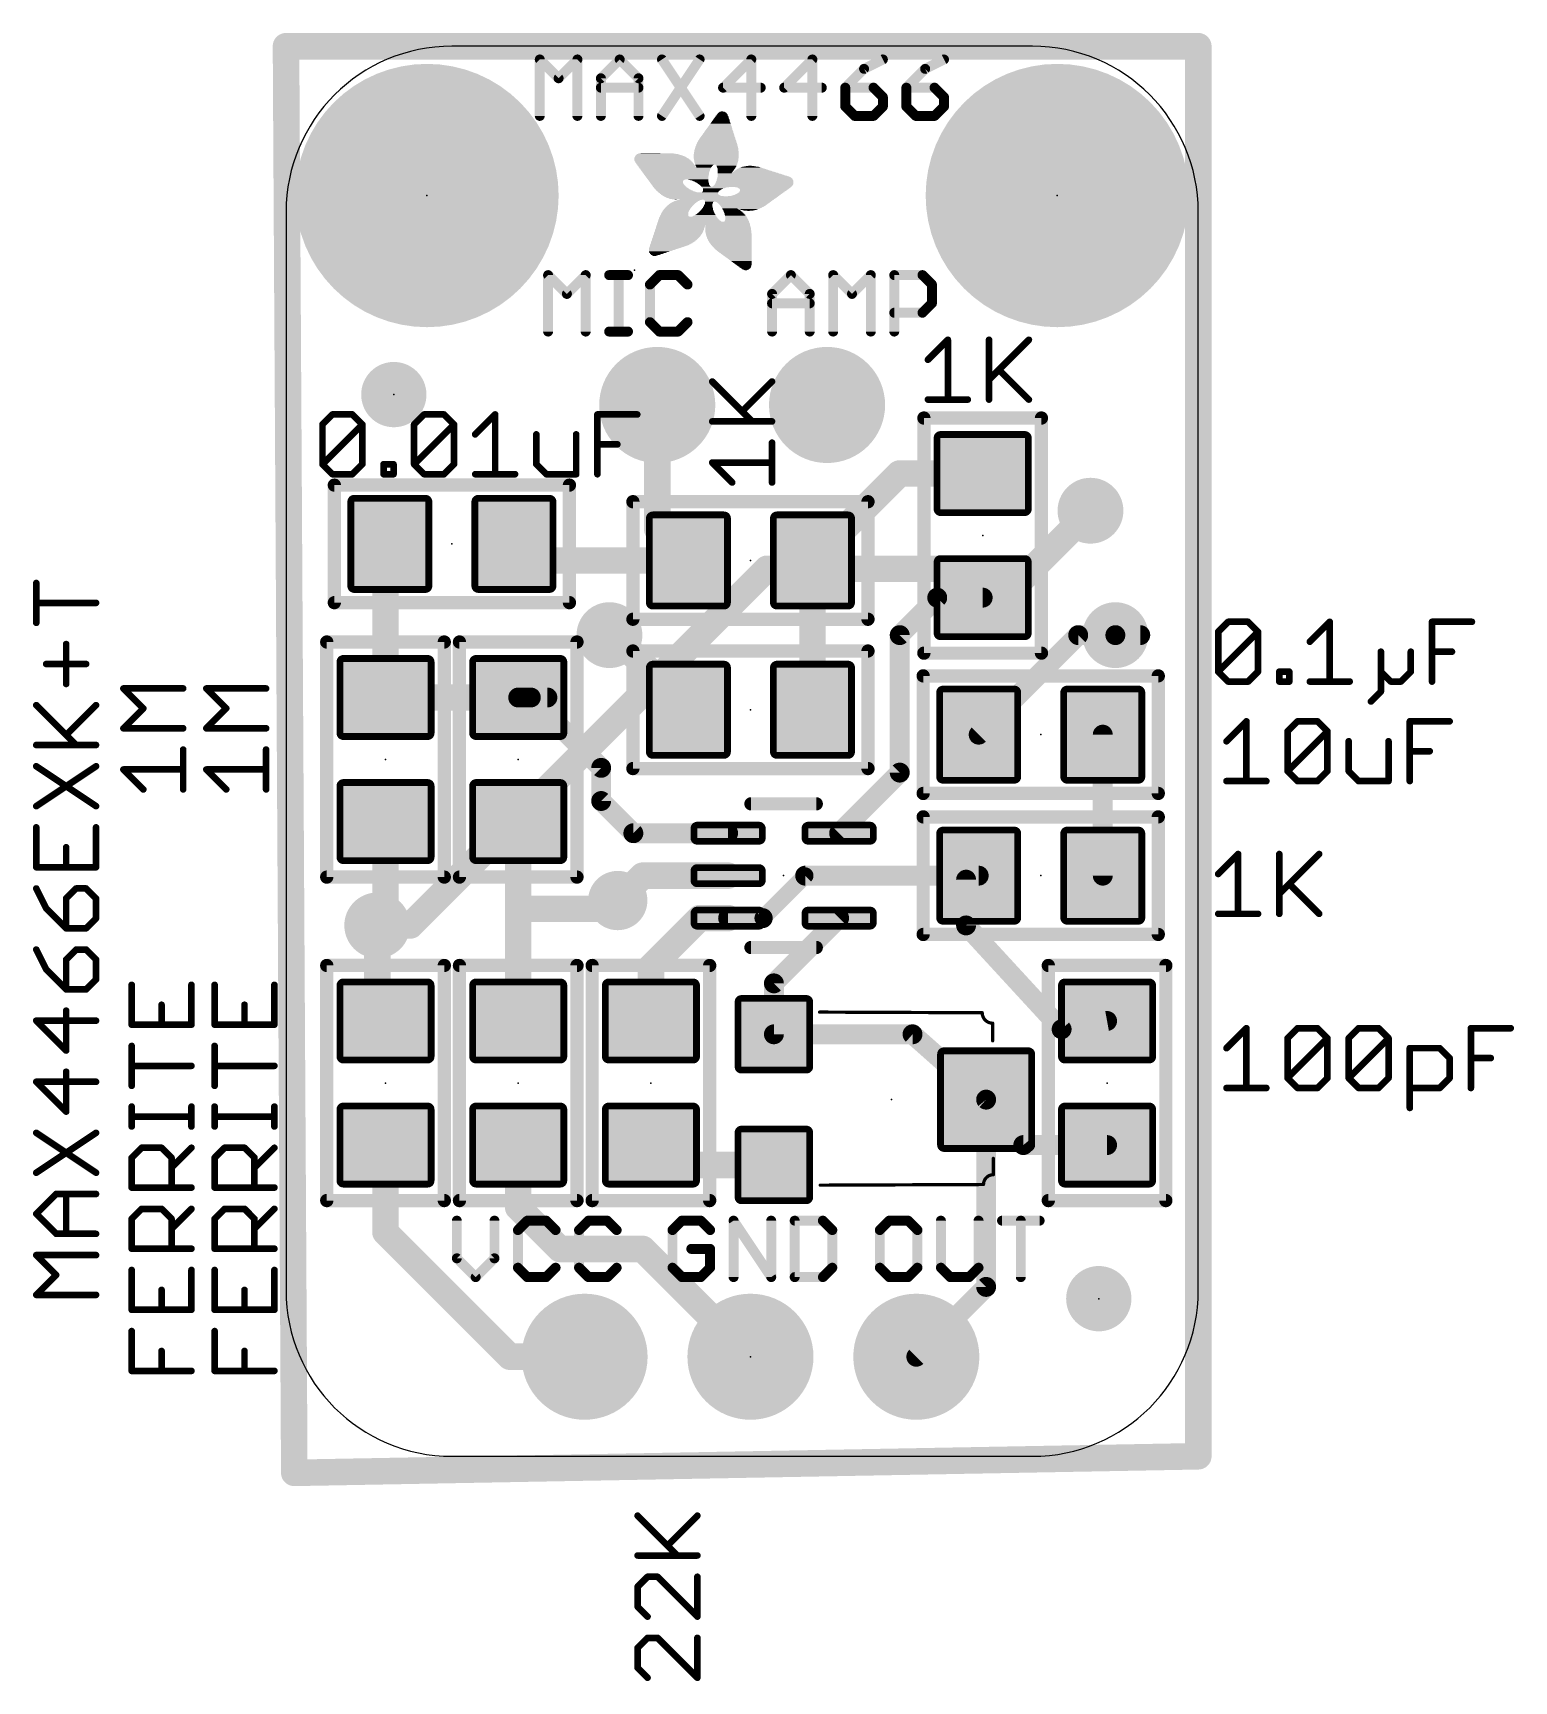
# Model space of a CAD drawing. Extents: x -3.9 to 18.8, y -3.4 to 21.8.
import ezdxf

# ---------------------------------------------------------------- set-up
doc = ezdxf.new("R2010")
doc.units = 0
for name, color, linetype in [('1', 12, 'CONTINUOUS'), ('16', 132, 'CONTINUOUS'), ('17', 110, 'CONTINUOUS'), ('18', 110, 'CONTINUOUS'), ('20', 53, 'CONTINUOUS'), ('21', 253, 'CONTINUOUS'), ('23', 53, 'CONTINUOUS'), ('27', 253, 'CONTINUOUS'), ('40', 132, 'CONTINUOUS'), ('42', 132, 'CONTINUOUS')]:
    doc.layers.add(name, color=color, linetype=linetype)

# ---------------------------------------------------------------- blocks, each defined once
blk = doc.blocks.new('RECT208000X240000R16')
at = {"const_width": 0.104}
blk.add_lwpolyline([(0.598, -0.646), (0.598, 0.646, 0.4142), (0.546, 0.698), (-0.546, 0.698, 0.4142), (-0.598, 0.646), (-0.598, -0.646, 0.4142), (-0.546, -0.698), (0.546, -0.698, 0.4142)], format="xyb", close=True, dxfattribs=at)
blk.add_solid([(-0.5714, -0.6714), (0.5714, -0.6714), (-0.5714, 0.6714), (0.5714, 0.6714)])
blk = doc.blocks.new('PIE')
at = {"const_width": 0.5}
blk.add_lwpolyline([(0, -0.25, 1), (0, 0.25, 1), (0, -0.25)], format="xyb", dxfattribs=at)
blk = doc.blocks.new('ROUNDP')
at = {"const_width": 0.5}
blk.add_lwpolyline([(0, -0.25, 1), (0, 0.25, 1), (0, -0.25)], format="xyb", dxfattribs=at)
blk = doc.blocks.new('RECT')
blk.add_solid([(-0.5, -0.5), (0.5, -0.5), (-0.5, 0.5), (0.5, 0.5)])
blk = doc.blocks.new('RECT56000X184000R58')
at = {"const_width": 0.1015}
blk.add_lwpolyline([(0.1242, -0.4735), (0.1242, 0.4735, 0.4142), (0.0735, 0.5242), (-0.0735, 0.5242, 0.4142), (-0.1242, 0.4735), (-0.1242, -0.4735, 0.4142), (-0.0735, -0.5242), (0.0735, -0.5242, 0.4142)], format="xyb", close=True, dxfattribs=at)
blk.add_solid([(-0.0989, -0.4989), (0.0989, -0.4989), (-0.0989, 0.4989), (0.0989, 0.4989)])
blk = doc.blocks.new('RECT192000X192000R17')
at = {"const_width": 0.102}
blk.add_lwpolyline([(0.549, -0.498), (0.549, 0.498, 0.4142), (0.498, 0.549), (-0.498, 0.549, 0.4142), (-0.549, 0.498), (-0.549, -0.498, 0.4142), (-0.498, -0.549), (0.498, -0.549, 0.4142)], format="xyb", close=True, dxfattribs=at)
blk.add_solid([(-0.5234, -0.5234), (0.5234, -0.5234), (-0.5234, 0.5234), (0.5234, 0.5234)])
blk = doc.blocks.new('RECT256000X240000R14')
at = {"const_width": 0.105}
blk.add_lwpolyline([(0.7475, -0.645), (0.7475, 0.645, 0.4142), (0.695, 0.6975), (-0.695, 0.6975, 0.4142), (-0.7475, 0.645), (-0.7475, -0.645, 0.4142), (-0.695, -0.6975), (0.695, -0.6975, 0.4142)], format="xyb", close=True, dxfattribs=at)
blk.add_solid([(-0.7204, -0.6704), (0.7204, -0.6704), (-0.7204, 0.6704), (0.7204, 0.6704)])
blk = doc.blocks.new('ROUNDV')
at = {"const_width": 0.5}
blk.add_lwpolyline([(0, -0.25, 1), (0, 0.25, 1), (0, -0.25)], format="xyb", dxfattribs=at)

msp = doc.modelspace()

# ---------------------------------------------------------------- linework, layer by layer
at = {"layer": '1'}
for points, const_width in [([(5.685, 14.193), (5.685, 16.097)], 0.4064), ([(8.062, 13.716), (9.393, 15.047)], 0.4064), ([(9.393, 15.047), (10.668, 15.047)], 0.4064), ([(12.319, 14.478), (10.988, 13.147)], 0.4064), ([(6.162, 13.716), (5.685, 14.193)], 0.4064), ([(1.59, 13.97), (1.524, 13.904)], 0.4064), ([(3.49, 13.97), (3.744, 13.716)], 0.4064), ([(1.524, 13.904), (1.524, 11.618)], 0.4064), ([(3.744, 13.716), (6.162, 13.716)], 0.4064), ([(8.062, 13.716), (8.062, 11.43)], 0.4064), ([(9.398, 12.573), (9.972, 13.147)], 0.3048), ([(9.972, 13.147), (10.668, 13.147)], 0.3048), ([(10.988, 13.147), (10.668, 13.147)], 0.4064), ([(5.019, 12.573), (4.953, 12.573)], 0.4064), ([(6.162, 11.43), (5.019, 12.573)], 0.4064), ([(9.398, 10.468), (9.398, 12.573)], 0.3048), ([(10.607, 11.049), (12.131, 12.573)], 0.3048), ([(12.131, 12.573), (12.7, 12.573)], 0.3048), ([(1.524, 11.618), (3.556, 11.618)], 0.4064), ([(4.003, 11.618), (3.556, 11.618)], 0.3048), ([(3.749, 11.618), (3.556, 11.618)], 0.3048), ([(4.826, 10.541), (3.749, 11.618)], 0.3048), ([(12.507, 11.049), (12.507, 8.89)], 0.3048), ([(4.826, 10.033), (4.826, 10.541)], 0.3048), ([(8.47, 9.54), (9.398, 10.468)], 0.3048), ([(5.319, 9.54), (4.826, 10.033)], 0.3048), ([(1.524, 9.718), (1.524, 8.255)], 0.4064), ([(3.556, 9.718), (3.556, 8.382)], 0.4064), ([(6.77, 9.54), (5.319, 9.54)], 0.3048), ([(5.461, 8.89), (5.08, 8.509)], 0.4064), ([(6.77, 8.89), (5.461, 8.89)], 0.4064), ([(10.414, 8.829), (10.475, 8.89)], 0.4064), ([(10.475, 8.89), (10.607, 8.89)], 0.4064), ([(7.3002, 8.24), (7.9502, 8.89)], 0.254), ([(7.9502, 8.89), (10.607, 8.89)], 0.3048), ([(10.414, 8.128), (10.414, 8.829)], 0.3048), ([(3.556, 8.382), (3.556, 6.665)], 0.4064), ([(4.953, 8.382), (3.556, 8.382)], 0.4064), ([(5.08, 8.509), (4.953, 8.382)], 0.4064), ([(1.524, 8.255), (1.397, 8.128)], 0.4064), ([(1.397, 6.411), (1.397, 8.128)], 0.4064), ([(6.335, 8.24), (5.588, 7.493)], 0.4064), ([(6.77, 8.24), (6.335, 8.24)], 0.4064), ([(6.77, 8.24), (7.3002, 8.24)], 0.3048), ([(7.471, 7.241), (8.47, 8.24)], 0.3048), ([(11.877, 6.538), (10.414, 8.128)], 0.3048), ([(5.588, 7.493), (5.588, 6.665)], 0.4064), ([(7.471, 6.461), (7.471, 7.241)], 0.3048), ([(1.524, 6.665), (1.397, 6.411)], 0.4064), ([(3.81, 6.665), (3.556, 6.665)], 0.4064), ([(12.573, 6.665), (11.877, 6.538)], 0.3048), ([(9.594, 6.461), (7.471, 6.461)], 0.3048), ([(10.721, 5.461), (9.594, 6.461)], 0.3048), ([(10.721, 5.461), (11.29, 4.765)], 0.3048), ([(10.721, 2.593), (10.721, 5.461)], 0.3048), ([(1.524, 3.429), (1.524, 4.765)], 0.4064), ([(3.556, 3.81), (3.556, 4.765)], 0.4064), ([(5.588, 4.765), (5.638, 4.461)], 0.4064), ([(11.29, 4.765), (12.573, 4.765)], 0.3048), ([(5.638, 4.461), (7.471, 4.461)], 0.4064), ([(4.191, 3.175), (3.556, 3.81)], 0.4064), ([(3.429, 1.524), (1.524, 3.429)], 0.4064), ([(5.461, 3.175), (4.191, 3.175)], 0.4064), ([(7.112, 1.524), (5.461, 3.175)], 0.4064), ([(9.652, 1.524), (10.721, 2.593)], 0.3048), ([(4.572, 1.524), (3.429, 1.524)], 0.4064)]:
    msp.add_lwpolyline(points, dxfattribs=dict(at, const_width=const_width))
for points, const_width in [([(5.7866, 16.097, 1), (5.5834, 16.097)], 0.2032), ([(9.393, 15.1486, 1), (9.393, 14.9454)], 0.2032), ([(9.4648, 14.9752, 1), (9.3212, 15.1188)], 0.2032), ([(10.668, 14.9454, 1), (10.668, 15.1486)], 0.2032), ([(12.3908, 14.4062, 1), (12.2472, 14.5498)], 0.2032), ([(5.7568, 14.2648, 1), (5.6132, 14.1212)], 0.2032), ([(1.6618, 13.8982, 1), (1.5182, 14.0418)], 0.2032), ([(3.5618, 14.0418, 1), (3.4182, 13.8982)], 0.2032), ([(5.5834, 14.193, 1), (5.7866, 14.193)], 0.2032), ([(1.6256, 13.904, 1), (1.4224, 13.904)], 0.2032), ([(1.4522, 13.9758, 1), (1.5958, 13.8322)], 0.2032), ([(3.744, 13.8176, 1), (3.744, 13.6144)], 0.2032), ([(3.6722, 13.6442, 1), (3.8158, 13.7878)], 0.2032), ([(6.0902, 13.6442, 1), (6.2338, 13.7878)], 0.2032), ([(6.162, 13.6144, 1), (6.162, 13.8176)], 0.2032), ([(8.1636, 13.716, 1), (7.9604, 13.716)], 0.2032), ([(7.9902, 13.7878, 1), (8.1338, 13.6442)], 0.2032), ([(9.972, 13.2232, 1), (9.972, 13.0708)], 0.1524), ([(10.0259, 13.0931, 1), (9.9181, 13.2009)], 0.1524), ([(10.668, 13.2486, 1), (10.668, 13.0454)], 0.2032), ([(10.668, 13.0708, 1), (10.668, 13.2232)], 0.1524), ([(10.9162, 13.2188, 1), (11.0598, 13.0752)], 0.2032), ([(10.988, 13.0454, 1), (10.988, 13.2486)], 0.2032), ([(4.953, 12.6746, 1), (4.953, 12.4714)], 0.2032), ([(5.0908, 12.6448, 1), (4.9472, 12.5012)], 0.2032), ([(5.019, 12.4714, 1), (5.019, 12.6746)], 0.2032), ([(9.4742, 12.573, 1), (9.3218, 12.573)], 0.1524), ([(9.3441, 12.6269, 1), (9.4519, 12.5191)], 0.1524), ([(12.131, 12.6492, 1), (12.131, 12.4968)], 0.1524), ([(12.1849, 12.5191, 1), (12.0771, 12.6269)], 0.1524), ([(12.7, 12.4968, 1), (12.7, 12.6492)], 0.1524), ([(1.524, 11.7196, 1), (1.524, 11.5164)], 0.2032), ([(1.4224, 11.618, 1), (1.6256, 11.618)], 0.2032), ([(3.556, 11.6942, 1), (3.556, 11.5418)], 0.1524), ([(3.556, 11.6942, 1), (3.556, 11.5418)], 0.1524), ([(3.556, 11.5164, 1), (3.556, 11.7196)], 0.2032), ([(3.8029, 11.6719, 1), (3.6951, 11.5641)], 0.1524), ([(3.749, 11.5418, 1), (3.749, 11.6942)], 0.1524), ([(4.003, 11.5418, 1), (4.003, 11.6942)], 0.1524), ([(6.0902, 11.3582, 1), (6.2338, 11.5018)], 0.2032), ([(7.9604, 11.43, 1), (8.1636, 11.43)], 0.2032), ([(10.5531, 11.1029, 1), (10.6609, 10.9951)], 0.1524), ([(12.5832, 11.049, 1), (12.4308, 11.049)], 0.1524), ([(4.9022, 10.541, 1), (4.7498, 10.541)], 0.1524), ([(4.7721, 10.4871, 1), (4.8799, 10.5949)], 0.1524), ([(9.4519, 10.4141, 1), (9.3441, 10.5219)], 0.1524), ([(9.3218, 10.468, 1), (9.4742, 10.468)], 0.1524), ([(4.8799, 10.0869, 1), (4.7721, 9.9791)], 0.1524), ([(4.7498, 10.033, 1), (4.9022, 10.033)], 0.1524), ([(1.6256, 9.718, 1), (1.4224, 9.718)], 0.2032), ([(3.6576, 9.718, 1), (3.4544, 9.718)], 0.2032), ([(5.319, 9.6162, 1), (5.319, 9.4638)], 0.1524), ([(5.2651, 9.4861, 1), (5.3729, 9.5939)], 0.1524), ([(6.77, 9.4638, 1), (6.77, 9.6162)], 0.1524), ([(8.4161, 9.5939, 1), (8.5239, 9.4861)], 0.1524), ([(5.461, 8.9916, 1), (5.461, 8.7884)], 0.2032), ([(5.5328, 8.8182, 1), (5.3892, 8.9618)], 0.2032), ([(6.77, 8.7884, 1), (6.77, 8.9916)], 0.2032), ([(10.475, 8.9916, 1), (10.475, 8.7884)], 0.2032), ([(10.5468, 8.8182, 1), (10.4032, 8.9618)], 0.2032), ([(10.607, 8.7884, 1), (10.607, 8.9916)], 0.2032), ([(7.9502, 8.9662, 1), (7.9502, 8.8138)], 0.1524), ([(7.9951, 8.8451, 1), (7.9053, 8.9349)], 0.127), ([(10.3422, 8.9008, 1), (10.4858, 8.7572)], 0.2032), ([(10.4902, 8.829, 1), (10.3378, 8.829)], 0.1524), ([(10.607, 8.8138, 1), (10.607, 8.9662)], 0.1524), ([(12.4308, 8.89, 1), (12.5832, 8.89)], 0.1524), ([(3.6576, 8.382, 1), (3.4544, 8.382)], 0.2032), ([(3.556, 8.4836, 1), (3.556, 8.2804)], 0.2032), ([(4.953, 8.2804, 1), (4.953, 8.4836)], 0.2032), ([(5.0082, 8.5808, 1), (5.1518, 8.4372)], 0.2032), ([(5.1518, 8.4372, 1), (5.0082, 8.5808)], 0.2032), ([(1.4986, 8.128, 1), (1.2954, 8.128)], 0.2032), ([(1.4224, 8.255, 1), (1.6256, 8.255)], 0.2032), ([(1.5958, 8.1832, 1), (1.4522, 8.3268)], 0.2032), ([(3.4544, 8.382, 1), (3.6576, 8.382)], 0.2032), ([(4.8812, 8.4538, 1), (5.0248, 8.3102)], 0.2032), ([(6.335, 8.3416, 1), (6.335, 8.1384)], 0.2032), ([(6.4068, 8.1682, 1), (6.2632, 8.3118)], 0.2032), ([(6.77, 8.3162, 1), (6.77, 8.1638)], 0.1524), ([(6.77, 8.1384, 1), (6.77, 8.3416)], 0.2032), ([(7.2553, 8.2849, 1), (7.3451, 8.1951)], 0.127), ([(7.3002, 8.1638, 1), (7.3002, 8.3162)], 0.1524), ([(8.5239, 8.1861, 1), (8.4161, 8.2939)], 0.1524), ([(1.3252, 8.1998, 1), (1.4688, 8.0562)], 0.2032), ([(10.4701, 8.1796, 1), (10.3579, 8.0764)], 0.1524), ([(10.3378, 8.128, 1), (10.4902, 8.128)], 0.1524), ([(5.6896, 7.493, 1), (5.4864, 7.493)], 0.2032), ([(5.5162, 7.5648, 1), (5.6598, 7.4212)], 0.2032), ([(7.5472, 7.241, 1), (7.3948, 7.241)], 0.1524), ([(7.4171, 7.2949, 1), (7.5249, 7.1871)], 0.1524), ([(1.6149, 6.6196, 1), (1.4331, 6.7104)], 0.2032), ([(3.556, 6.7666, 1), (3.556, 6.5634)], 0.2032), ([(3.81, 6.5634, 1), (3.81, 6.7666)], 0.2032), ([(12.5867, 6.59, 1), (12.5593, 6.74)], 0.1524), ([(3.4544, 6.665, 1), (3.6576, 6.665)], 0.2032), ([(5.4864, 6.665, 1), (5.6896, 6.665)], 0.2032), ([(7.471, 6.5372, 1), (7.471, 6.3848)], 0.1524), ([(9.6446, 6.518, 1), (9.5434, 6.404)], 0.1524), ([(9.594, 6.3848, 1), (9.594, 6.5372)], 0.1524), ([(11.8633, 6.613, 1), (11.8907, 6.463)], 0.1524), ([(11.8209, 6.4864, 1), (11.9331, 6.5896)], 0.1524), ([(1.3061, 6.4564, 1), (1.4879, 6.3656)], 0.2032), ([(1.2954, 6.411, 1), (1.4986, 6.411)], 0.2032), ([(7.3948, 6.461, 1), (7.5472, 6.461)], 0.1524), ([(10.78, 5.5092, 1), (10.662, 5.4128)], 0.1524), ([(10.7972, 5.461, 1), (10.6448, 5.461)], 0.1524), ([(10.6704, 5.404, 1), (10.7716, 5.518)], 0.1524), ([(1.6256, 4.765, 1), (1.4224, 4.765)], 0.2032), ([(3.6576, 4.765, 1), (3.4544, 4.765)], 0.2032), ([(5.6883, 4.7815, 1), (5.4877, 4.7485)], 0.2032), ([(11.29, 4.8412, 1), (11.29, 4.6888)], 0.1524), ([(11.231, 4.7168, 1), (11.349, 4.8132)], 0.1524), ([(12.573, 4.6888, 1), (12.573, 4.8412)], 0.1524), ([(5.638, 4.5626, 1), (5.638, 4.3594)], 0.2032), ([(5.5377, 4.4445, 1), (5.7383, 4.4775)], 0.2032), ([(7.471, 4.3594, 1), (7.471, 4.5626)], 0.2032), ([(3.4544, 3.81, 1), (3.6576, 3.81)], 0.2032), ([(3.6278, 3.8818, 1), (3.4842, 3.7382)], 0.2032), ([(1.5958, 3.5008, 1), (1.4522, 3.3572)], 0.2032), ([(1.4224, 3.429, 1), (1.6256, 3.429)], 0.2032), ([(4.191, 3.2766, 1), (4.191, 3.0734)], 0.2032), ([(4.1192, 3.1032, 1), (4.2628, 3.2468)], 0.2032), ([(5.5328, 3.2468, 1), (5.3892, 3.1032)], 0.2032), ([(5.461, 3.0734, 1), (5.461, 3.2766)], 0.2032), ([(10.6448, 2.593, 1), (10.7972, 2.593)], 0.1524), ([(10.7749, 2.5391, 1), (10.6671, 2.6469)], 0.1524), ([(3.429, 1.6256, 1), (3.429, 1.4224)], 0.2032), ([(3.3572, 1.4522, 1), (3.5008, 1.5958)], 0.2032), ([(4.572, 1.4224, 1), (4.572, 1.6256)], 0.2032), ([(7.0402, 1.4522, 1), (7.1838, 1.5958)], 0.2032), ([(9.5981, 1.5779, 1), (9.7059, 1.4701)], 0.1524)]:
    msp.add_lwpolyline(points, format="xyb", dxfattribs=dict(at, const_width=const_width))
at = {"layer": '16'}
for points, const_width in [([(0, 21.59), (13.97, 21.59)], 0.4064), ([(0.127, -0.254), (0, 21.59)], 0.4064), ([(13.97, 21.59), (13.97, 0)], 0.4064), ([(11.43, 13.589), (12.319, 14.478)], 0.4064), ([(1.905, 8.128), (7.366, 13.589)], 0.4064), ([(7.366, 13.589), (11.43, 13.589)], 0.4064), ([(4.953, 12.573), (4.953, 12.827)], 0.4064), ([(12.7, 12.573), (13.081, 12.573)], 0.3048), ([(1.397, 8.128), (1.905, 8.128)], 0.4064), ([(13.97, 0), (0.127, -0.254)], 0.4064)]:
    msp.add_lwpolyline(points, dxfattribs=dict(at, const_width=const_width))
for points, const_width in [([(0, 21.6916, 1), (0, 21.4884)], 0.2032), ([(0.1016, 21.5906, 1), (-0.1016, 21.5894)], 0.2032), ([(14.0716, 21.59, 1), (13.8684, 21.59)], 0.2032), ([(13.97, 21.4884, 1), (13.97, 21.6916)], 0.2032), ([(12.3908, 14.4062, 1), (12.2472, 14.5498)], 0.2032), ([(7.366, 13.6906, 1), (7.366, 13.4874)], 0.2032), ([(7.4378, 13.5172, 1), (7.2942, 13.6608)], 0.2032), ([(11.3582, 13.6608, 1), (11.5018, 13.5172)], 0.2032), ([(11.43, 13.4874, 1), (11.43, 13.6906)], 0.2032), ([(5.0546, 12.827, 1), (4.8514, 12.827)], 0.2032), ([(4.8514, 12.573, 1), (5.0546, 12.573)], 0.2032), ([(12.7, 12.6492, 1), (12.7, 12.4968)], 0.1524), ([(13.081, 12.4968, 1), (13.081, 12.6492)], 0.1524), ([(1.397, 8.2296, 1), (1.397, 8.0264)], 0.2032), ([(1.905, 8.0264, 1), (1.905, 8.2296)], 0.2032), ([(1.8332, 8.1998, 1), (1.9768, 8.0562)], 0.2032), ([(13.8684, 0, 1), (14.0716, 0)], 0.2032), ([(13.9719, -0.1016, 1), (13.9681, 0.1016)], 0.2032), ([(0.1251, -0.1524, 1), (0.1289, -0.3556)], 0.2032), ([(0.0254, -0.2546, 1), (0.2286, -0.2534)], 0.2032)]:
    msp.add_lwpolyline(points, format="xyb", dxfattribs=dict(at, const_width=const_width))
at = {"layer": '20'}
for p, q in [((11.43, 21.59), (2.54, 21.59)), ((0, 19.05), (0, 2.54)), ((13.97, 2.54), (13.97, 19.05)), ((2.54, 0), (11.43, 0))]:
    msp.add_line(p, q, dxfattribs=at)
for centre, start, end in [((2.54, 19.05), 90, 180), ((11.43, 19.05), 0, 90), ((2.54, 2.54), 180, 270), ((11.43, 2.54), 270, 0)]:
    msp.add_arc(centre, 2.54, start, end, dxfattribs=at)
at = {"layer": '21'}
for points, const_width in [([(3.8862, 20.5232), (3.8862, 21.3875)], 0.1524), ([(3.8862, 21.3875), (4.1743, 21.0994)], 0.1524), ([(4.1743, 21.0994), (4.4624, 21.3875)], 0.1524), ([(4.4624, 21.3875), (4.4624, 20.5232)], 0.1524), ([(4.8217, 21.0994), (5.1098, 21.3875)], 0.1524), ([(5.1098, 21.3875), (5.3979, 21.0994)], 0.1524), ([(5.7572, 21.3875), (6.3335, 20.5232)], 0.1524), ([(6.3335, 21.3875), (5.7572, 20.5232)], 0.1524), ([(7.1249, 21.3875), (6.6928, 20.9554)], 0.1524), ([(7.1249, 20.5232), (7.1249, 21.3875)], 0.1524), ([(8.0604, 21.3875), (7.6283, 20.9554)], 0.1524), ([(8.0604, 20.5232), (8.0604, 21.3875)], 0.1524), ([(9.14, 21.3875), (8.8519, 21.2435)], 0.1524), ([(10.0755, 21.3875), (9.7874, 21.2435)], 0.1524), ([(8.8519, 21.2435), (8.5638, 20.9554)], 0.1524), ([(9.7874, 21.2435), (9.4993, 20.9554)], 0.1524), ([(4.8217, 20.5232), (4.8217, 21.0994)], 0.1524), ([(4.8217, 20.9554), (5.3979, 20.9554)], 0.1524), ([(5.3979, 21.0994), (5.3979, 20.5232)], 0.1524), ([(6.6928, 20.9554), (7.269, 20.9554)], 0.1524), ([(7.6283, 20.9554), (8.2045, 20.9554)], 0.1524), ([(8.5638, 20.9554), (8.5638, 20.6673)], 0.1524), ([(8.996, 20.9554), (8.5638, 20.9554)], 0.1524), ([(9.14, 20.8113), (8.996, 20.9554)], 0.1524), ([(9.4993, 20.9554), (9.4993, 20.6673)], 0.1524), ([(9.9315, 20.9554), (9.4993, 20.9554)], 0.1524), ([(10.0755, 20.8113), (9.9315, 20.9554)], 0.1524), ([(8.5638, 20.6673), (8.7079, 20.5232)], 0.1524), ([(8.996, 20.5232), (9.14, 20.6673)], 0.1524), ([(9.14, 20.6673), (9.14, 20.8113)], 0.1524), ([(9.4993, 20.6673), (9.6434, 20.5232)], 0.1524), ([(9.9315, 20.5232), (10.0755, 20.6673)], 0.1524), ([(10.0755, 20.6673), (10.0755, 20.8113)], 0.1524), ([(8.7079, 20.5232), (8.996, 20.5232)], 0.1524), ([(9.6434, 20.5232), (9.9315, 20.5232)], 0.1524), ([(4.0132, 17.2212), (4.0132, 18.0855)], 0.1524), ([(4.0132, 18.0855), (4.3013, 17.7974)], 0.1524), ([(4.3013, 17.7974), (4.5894, 18.0855)], 0.1524), ([(4.5894, 18.0855), (4.5894, 17.2212)], 0.1524), ([(4.9487, 18.0855), (5.2368, 18.0855)], 0.1524), ([(5.0928, 17.2212), (5.0928, 18.0855)], 0.1524), ([(5.7165, 18.0855), (5.5724, 17.9415)], 0.1524), ([(5.5724, 17.9415), (5.5724, 17.3653)], 0.1524), ([(6.0046, 18.0855), (5.7165, 18.0855)], 0.1524), ([(6.1486, 17.9415), (6.0046, 18.0855)], 0.1524), ([(7.4434, 17.7974), (7.7315, 18.0855)], 0.1524), ([(7.7315, 18.0855), (8.0197, 17.7974)], 0.1524), ([(8.379, 17.2212), (8.379, 18.0855)], 0.1524), ([(8.379, 18.0855), (8.6671, 17.7974)], 0.1524), ([(8.6671, 17.7974), (8.9552, 18.0855)], 0.1524), ([(8.9552, 18.0855), (8.9552, 17.2212)], 0.1524), ([(9.3145, 17.2212), (9.3145, 18.0855)], 0.1524), ([(9.3145, 18.0855), (9.7466, 18.0855)], 0.1524), ([(9.7466, 18.0855), (9.8907, 17.9415)], 0.1524), ([(9.8907, 17.9415), (9.8907, 17.6534)], 0.1524), ([(7.4434, 17.2212), (7.4434, 17.7974)], 0.1524), ([(7.4434, 17.6534), (8.0197, 17.6534)], 0.1524), ([(8.0197, 17.7974), (8.0197, 17.2212)], 0.1524), ([(9.8907, 17.6534), (9.7466, 17.5093)], 0.1524), ([(5.5724, 17.3653), (5.7165, 17.2212)], 0.1524), ([(6.0046, 17.2212), (6.1486, 17.3653)], 0.1524), ([(9.7466, 17.5093), (9.3145, 17.5093)], 0.1524), ([(4.9487, 17.2212), (5.2368, 17.2212)], 0.1524), ([(5.7165, 17.2212), (6.0046, 17.2212)], 0.1524), ([(9.768, 12.297), (9.768, 15.897)], 0.2032), ([(9.768, 15.897), (11.568, 15.897)], 0.2032), ([(11.568, 15.897), (11.568, 12.297)], 0.2032), ([(0.74, 13.07), (0.74, 14.87)], 0.2032), ([(0.74, 14.87), (4.34, 14.87)], 0.2032), ([(4.34, 14.87), (4.34, 13.07)], 0.2032), ([(5.312, 12.816), (5.312, 14.616)], 0.2032), ([(5.312, 14.616), (8.912, 14.616)], 0.2032), ([(8.912, 14.616), (8.912, 12.816)], 0.2032), ([(4.34, 13.07), (0.74, 13.07)], 0.2032), ([(8.912, 12.816), (5.312, 12.816)], 0.2032), ([(0.624, 8.868), (0.624, 12.468)], 0.2032), ([(0.624, 12.468), (2.424, 12.468)], 0.2032), ([(2.424, 12.468), (2.424, 8.868)], 0.2032), ([(2.656, 12.468), (4.456, 12.468)], 0.2032), ([(2.656, 8.868), (2.656, 12.468)], 0.2032), ([(4.456, 12.468), (4.456, 8.868)], 0.2032), ([(5.312, 10.53), (5.312, 12.33)], 0.2032), ([(5.312, 12.33), (8.912, 12.33)], 0.2032), ([(8.912, 12.33), (8.912, 10.53)], 0.2032), ([(11.568, 12.297), (9.768, 12.297)], 0.2032), ([(9.757, 10.149), (9.757, 11.949)], 0.2032), ([(9.757, 11.949), (13.357, 11.949)], 0.2032), ([(13.357, 11.949), (13.357, 10.149)], 0.2032), ([(8.912, 10.53), (5.312, 10.53)], 0.2032), ([(13.357, 10.149), (9.757, 10.149)], 0.2032), ([(7.12, 9.99), (8.12, 9.99)], 0.2032), ([(9.757, 7.99), (9.757, 9.79)], 0.2032), ([(9.757, 9.79), (13.357, 9.79)], 0.2032), ([(13.357, 9.79), (13.357, 7.99)], 0.2032), ([(2.424, 8.868), (0.624, 8.868)], 0.2032), ([(4.456, 8.868), (2.656, 8.868)], 0.2032), ([(13.357, 7.99), (9.757, 7.99)], 0.2032), ([(8.12, 7.79), (7.12, 7.79)], 0.2032), ([(0.624, 3.915), (0.624, 7.515)], 0.2032), ([(0.624, 7.515), (2.424, 7.515)], 0.2032), ([(2.424, 7.515), (2.424, 3.915)], 0.2032), ([(2.656, 7.515), (4.456, 7.515)], 0.2032), ([(2.656, 3.915), (2.656, 7.515)], 0.2032), ([(4.456, 7.515), (4.456, 3.915)], 0.2032), ([(4.688, 3.915), (4.688, 7.515)], 0.2032), ([(4.688, 7.515), (6.488, 7.515)], 0.2032), ([(6.488, 7.515), (6.488, 3.915)], 0.2032), ([(11.673, 7.515), (13.473, 7.515)], 0.2032), ([(11.673, 3.915), (11.673, 7.515)], 0.2032), ([(13.473, 7.515), (13.473, 3.915)], 0.2032), ([(10.661, 6.791), (8.171, 6.801)], 0.05), ([(10.821, 6.361), (10.821, 6.631)], 0.05), ([(10.831, 4.561), (10.831, 4.311)], 0.05), ([(10.681, 4.161), (8.181, 4.151)], 0.05), ([(2.424, 3.915), (0.624, 3.915)], 0.2032), ([(4.456, 3.915), (2.656, 3.915)], 0.2032), ([(6.488, 3.915), (4.688, 3.915)], 0.2032), ([(13.473, 3.915), (11.673, 3.915)], 0.2032), ([(2.6162, 3.6075), (2.6162, 3.0313)], 0.1524), ([(3.1924, 3.0313), (3.1924, 3.6075)], 0.1524), ([(3.6958, 3.6075), (3.5517, 3.4635)], 0.1524), ([(3.5517, 3.4635), (3.5517, 2.8873)], 0.1524), ([(3.9839, 3.6075), (3.6958, 3.6075)], 0.1524), ([(4.1279, 3.4635), (3.9839, 3.6075)], 0.1524), ([(4.6313, 3.6075), (4.4872, 3.4635)], 0.1524), ([(4.4872, 3.4635), (4.4872, 2.8873)], 0.1524), ([(4.9194, 3.6075), (4.6313, 3.6075)], 0.1524), ([(5.0635, 3.4635), (4.9194, 3.6075)], 0.1524), ([(6.0623, 3.6075), (5.9182, 3.4635)], 0.1524), ([(5.9182, 3.4635), (5.9182, 2.8873)], 0.1524), ([(6.3504, 3.6075), (6.0623, 3.6075)], 0.1524), ([(6.4944, 3.4635), (6.3504, 3.6075)], 0.1524), ([(6.8537, 2.7432), (6.8537, 3.6075)], 0.1524), ([(6.8537, 3.6075), (7.4299, 2.7432)], 0.1524), ([(7.4299, 2.7432), (7.4299, 3.6075)], 0.1524), ([(7.7892, 3.6075), (7.7892, 2.7432)], 0.1524), ([(8.2214, 3.6075), (7.7892, 3.6075)], 0.1524), ([(8.3655, 3.4635), (8.2214, 3.6075)], 0.1524), ([(8.3655, 2.8873), (8.3655, 3.4635)], 0.1524), ([(9.2373, 3.6075), (9.0932, 3.4635)], 0.1524), ([(9.0932, 3.4635), (9.0932, 2.8873)], 0.1524), ([(9.5254, 3.6075), (9.2373, 3.6075)], 0.1524), ([(9.6694, 3.4635), (9.5254, 3.6075)], 0.1524), ([(9.6694, 2.8873), (9.6694, 3.4635)], 0.1524), ([(10.0287, 3.6075), (10.0287, 2.8873)], 0.1524), ([(10.6049, 2.8873), (10.6049, 3.6075)], 0.1524), ([(10.9642, 3.6075), (11.5405, 3.6075)], 0.1524), ([(11.2523, 2.7432), (11.2523, 3.6075)], 0.1524), ([(2.6162, 3.0313), (2.9043, 2.7432)], 0.1524), ([(2.9043, 2.7432), (3.1924, 3.0313)], 0.1524), ([(6.4944, 3.1754), (6.2063, 3.1754)], 0.1524), ([(6.4944, 2.8873), (6.4944, 3.1754)], 0.1524), ([(3.5517, 2.8873), (3.6958, 2.7432)], 0.1524), ([(3.6958, 2.7432), (3.9839, 2.7432)], 0.1524), ([(3.9839, 2.7432), (4.1279, 2.8873)], 0.1524), ([(4.4872, 2.8873), (4.6313, 2.7432)], 0.1524), ([(4.6313, 2.7432), (4.9194, 2.7432)], 0.1524), ([(4.9194, 2.7432), (5.0635, 2.8873)], 0.1524), ([(5.9182, 2.8873), (6.0623, 2.7432)], 0.1524), ([(6.0623, 2.7432), (6.3504, 2.7432)], 0.1524), ([(6.3504, 2.7432), (6.4944, 2.8873)], 0.1524), ([(7.7892, 2.7432), (8.2214, 2.7432)], 0.1524), ([(8.2214, 2.7432), (8.3655, 2.8873)], 0.1524), ([(9.0932, 2.8873), (9.2373, 2.7432)], 0.1524), ([(9.2373, 2.7432), (9.5254, 2.7432)], 0.1524), ([(9.5254, 2.7432), (9.6694, 2.8873)], 0.1524), ([(10.0287, 2.8873), (10.1728, 2.7432)], 0.1524), ([(10.1728, 2.7432), (10.4609, 2.7432)], 0.1524), ([(10.4609, 2.7432), (10.6049, 2.8873)], 0.1524)]:
    msp.add_lwpolyline(points, dxfattribs=dict(at, const_width=const_width))
for points, const_width in [([(3.9243, 21.3875, 1), (3.8481, 21.3875)], 0.0762), ([(3.9131, 21.4145, 1), (3.8593, 21.3606)], 0.0762), ([(4.5005, 21.3875, 1), (4.4243, 21.3875)], 0.0762), ([(4.4894, 21.3606, 1), (4.4355, 21.4145)], 0.0762), ([(5.1368, 21.4145, 1), (5.0829, 21.3606)], 0.0762), ([(5.1368, 21.3606, 1), (5.0829, 21.4145)], 0.0762), ([(5.7889, 21.4087, 1), (5.7255, 21.3664)], 0.0762), ([(6.3652, 21.3664, 1), (6.3018, 21.4087)], 0.0762), ([(7.163, 21.3875, 1), (7.0868, 21.3875)], 0.0762), ([(7.1519, 21.3606, 1), (7.098, 21.4145)], 0.0762), ([(8.0985, 21.3875, 1), (8.0223, 21.3875)], 0.0762), ([(8.0874, 21.3606, 1), (8.0335, 21.4145)], 0.0762), ([(9.1571, 21.3535, 1), (9.123, 21.4216)], 0.0762), ([(10.0926, 21.3535, 1), (10.0585, 21.4216)], 0.0762), ([(8.8349, 21.2776, 1), (8.8689, 21.2094)], 0.0762), ([(8.8788, 21.2165, 1), (8.825, 21.2704)], 0.0762), ([(9.7704, 21.2776, 1), (9.8045, 21.2094)], 0.0762), ([(9.8144, 21.2165, 1), (9.7605, 21.2704)], 0.0762), ([(2.159, 17.554, 1), (2.159, 21.054, 1), (2.159, 17.554)], 0.2032), ([(4.1474, 21.1264, 1), (4.2013, 21.0725)], 0.0762), ([(4.1474, 21.0725, 1), (4.2013, 21.1264)], 0.0762), ([(4.8598, 21.0994, 1), (4.7836, 21.0994)], 0.0762), ([(4.7948, 21.1264, 1), (4.8487, 21.0725)], 0.0762), ([(4.8217, 20.9935, 1), (4.8217, 20.9173)], 0.0762), ([(5.436, 21.0994, 1), (5.3598, 21.0994)], 0.0762), ([(5.371, 21.0725, 1), (5.4249, 21.1264)], 0.0762), ([(5.3979, 20.9173, 1), (5.3979, 20.9935)], 0.0762), ([(6.6658, 20.9823, 1), (6.7197, 20.9284)], 0.0762), ([(6.6928, 20.9935, 1), (6.6928, 20.9173)], 0.0762), ([(7.269, 20.9173, 1), (7.269, 20.9935)], 0.0762), ([(7.6013, 20.9823, 1), (7.6552, 20.9284)], 0.0762), ([(7.6283, 20.9935, 1), (7.6283, 20.9173)], 0.0762), ([(8.2045, 20.9173, 1), (8.2045, 20.9935)], 0.0762), ([(8.6019, 20.9554, 1), (8.5257, 20.9554)], 0.0762), ([(8.5638, 20.9935, 1), (8.5638, 20.9173)], 0.0762), ([(8.5369, 20.9823, 1), (8.5907, 20.9284)], 0.0762), ([(9.0229, 20.9823, 1), (8.969, 20.9284)], 0.0762), ([(8.996, 20.9173, 1), (8.996, 20.9935)], 0.0762), ([(9.5374, 20.9554, 1), (9.4612, 20.9554)], 0.0762), ([(9.4993, 20.9935, 1), (9.4993, 20.9173)], 0.0762), ([(9.4724, 20.9823, 1), (9.5263, 20.9284)], 0.0762), ([(9.9584, 20.9823, 1), (9.9045, 20.9284)], 0.0762), ([(9.9315, 20.9173, 1), (9.9315, 20.9935)], 0.0762), ([(11.811, 17.554, 1), (11.811, 21.054, 1), (11.811, 17.554)], 0.2032), ([(8.5907, 20.6942, 1), (8.5369, 20.6403)], 0.0762), ([(8.5257, 20.6673, 1), (8.6019, 20.6673)], 0.0762), ([(9.1781, 20.8113, 1), (9.1019, 20.8113)], 0.0762), ([(9.1019, 20.6673, 1), (9.1781, 20.6673)], 0.0762), ([(9.1131, 20.7844, 1), (9.167, 20.8383)], 0.0762), ([(9.167, 20.6403, 1), (9.1131, 20.6942)], 0.0762), ([(9.5263, 20.6942, 1), (9.4724, 20.6403)], 0.0762), ([(9.4612, 20.6673, 1), (9.5374, 20.6673)], 0.0762), ([(10.1136, 20.8113, 1), (10.0374, 20.8113)], 0.0762), ([(10.0374, 20.6673, 1), (10.1136, 20.6673)], 0.0762), ([(10.0486, 20.7844, 1), (10.1025, 20.8383)], 0.0762), ([(10.1025, 20.6403, 1), (10.0486, 20.6942)], 0.0762), ([(3.8481, 20.5232, 1), (3.9243, 20.5232)], 0.0762), ([(4.4243, 20.5232, 1), (4.5005, 20.5232)], 0.0762), ([(4.7836, 20.5232, 1), (4.8598, 20.5232)], 0.0762), ([(5.3598, 20.5232, 1), (5.436, 20.5232)], 0.0762), ([(5.7255, 20.5443, 1), (5.7889, 20.5021)], 0.0762), ([(6.3018, 20.5021, 1), (6.3652, 20.5443)], 0.0762), ([(7.0868, 20.5232, 1), (7.163, 20.5232)], 0.0762), ([(8.0223, 20.5232, 1), (8.0985, 20.5232)], 0.0762), ([(8.7079, 20.5613, 1), (8.7079, 20.4851)], 0.0762), ([(8.6809, 20.4963, 1), (8.7348, 20.5501)], 0.0762), ([(8.969, 20.5501, 1), (9.0229, 20.4963)], 0.0762), ([(8.996, 20.4851, 1), (8.996, 20.5613)], 0.0762), ([(9.6434, 20.5613, 1), (9.6434, 20.4851)], 0.0762), ([(9.6164, 20.4963, 1), (9.6703, 20.5501)], 0.0762), ([(9.9045, 20.5501, 1), (9.9584, 20.4963)], 0.0762), ([(9.9315, 20.4851, 1), (9.9315, 20.5613)], 0.0762), ([(4.0513, 18.0855, 1), (3.9751, 18.0855)], 0.0762), ([(4.0401, 18.1125, 1), (3.9863, 18.0586)], 0.0762), ([(4.6275, 18.0855, 1), (4.5513, 18.0855)], 0.0762), ([(4.6164, 18.0586, 1), (4.5625, 18.1125)], 0.0762), ([(4.9487, 18.1236, 1), (4.9487, 18.0474)], 0.0762), ([(5.1309, 18.0855, 1), (5.0547, 18.0855)], 0.0762), ([(5.2368, 18.0474, 1), (5.2368, 18.1236)], 0.0762), ([(5.6105, 17.9415, 1), (5.5343, 17.9415)], 0.0762), ([(5.5455, 17.9684, 1), (5.5993, 17.9145)], 0.0762), ([(5.7165, 18.1236, 1), (5.7165, 18.0474)], 0.0762), ([(5.7434, 18.0586, 1), (5.6895, 18.1125)], 0.0762), ([(6.0315, 18.1125, 1), (5.9776, 18.0586)], 0.0762), ([(6.0046, 18.0474, 1), (6.0046, 18.1236)], 0.0762), ([(6.1217, 17.9145, 1), (6.1756, 17.9684)], 0.0762), ([(7.7585, 18.1125, 1), (7.7046, 18.0586)], 0.0762), ([(7.7585, 18.0586, 1), (7.7046, 18.1125)], 0.0762), ([(8.4059, 18.1125, 1), (8.352, 18.0586)], 0.0762), ([(8.4171, 18.0855, 1), (8.3409, 18.0855)], 0.0762), ([(8.9933, 18.0855, 1), (8.9171, 18.0855)], 0.0762), ([(8.9821, 18.0586, 1), (8.9282, 18.1125)], 0.0762), ([(9.3526, 18.0855, 1), (9.2764, 18.0855)], 0.0762), ([(9.3145, 18.1236, 1), (9.3145, 18.0474)], 0.0762), ([(9.7736, 18.1125, 1), (9.7197, 18.0586)], 0.0762), ([(9.7466, 18.0474, 1), (9.7466, 18.1236)], 0.0762), ([(9.9288, 17.9415, 1), (9.8526, 17.9415)], 0.0762), ([(9.8638, 17.9145, 1), (9.9176, 17.9684)], 0.0762), ([(4.2744, 17.8244, 1), (4.3283, 17.7705)], 0.0762), ([(4.2744, 17.7705, 1), (4.3283, 17.8244)], 0.0762), ([(7.4815, 17.7974, 1), (7.4053, 17.7974)], 0.0762), ([(7.4165, 17.8244, 1), (7.4704, 17.7705)], 0.0762), ([(7.4434, 17.6915, 1), (7.4434, 17.6153)], 0.0762), ([(8.0578, 17.7974, 1), (7.9816, 17.7974)], 0.0762), ([(7.9927, 17.7705, 1), (8.0466, 17.8244)], 0.0762), ([(8.0197, 17.6153, 1), (8.0197, 17.6915)], 0.0762), ([(8.6401, 17.8244, 1), (8.694, 17.7705)], 0.0762), ([(8.6401, 17.7705, 1), (8.694, 17.8244)], 0.0762), ([(9.8526, 17.6534, 1), (9.9288, 17.6534)], 0.0762), ([(9.9176, 17.6264, 1), (9.8638, 17.6803)], 0.0762), ([(5.5993, 17.3922, 1), (5.5455, 17.3383)], 0.0762), ([(6.1756, 17.3383, 1), (6.1217, 17.3922)], 0.0762), ([(9.3145, 17.5474, 1), (9.3145, 17.4712)], 0.0762), ([(9.7197, 17.5363, 1), (9.7736, 17.4824)], 0.0762), ([(9.7466, 17.4712, 1), (9.7466, 17.5474)], 0.0762), ([(3.9751, 17.2212, 1), (4.0513, 17.2212)], 0.0762), ([(4.5513, 17.2212, 1), (4.6275, 17.2212)], 0.0762), ([(4.9487, 17.2593, 1), (4.9487, 17.1831)], 0.0762), ([(5.0547, 17.2212, 1), (5.1309, 17.2212)], 0.0762), ([(5.2368, 17.1831, 1), (5.2368, 17.2593)], 0.0762), ([(5.5343, 17.3653, 1), (5.6105, 17.3653)], 0.0762), ([(5.7165, 17.2593, 1), (5.7165, 17.1831)], 0.0762), ([(5.6895, 17.1943, 1), (5.7434, 17.2481)], 0.0762), ([(5.9776, 17.2481, 1), (6.0315, 17.1943)], 0.0762), ([(6.0046, 17.1831, 1), (6.0046, 17.2593)], 0.0762), ([(7.4053, 17.2212, 1), (7.4815, 17.2212)], 0.0762), ([(7.9816, 17.2212, 1), (8.0578, 17.2212)], 0.0762), ([(8.3409, 17.2212, 1), (8.4171, 17.2212)], 0.0762), ([(8.9171, 17.2212, 1), (8.9933, 17.2212)], 0.0762), ([(9.2764, 17.2212, 1), (9.3526, 17.2212)], 0.0762), ([(9.8188, 15.897, 1), (9.7172, 15.897)], 0.1016), ([(9.768, 15.9478, 1), (9.768, 15.8462)], 0.1016), ([(11.6188, 15.897, 1), (11.5172, 15.897)], 0.1016), ([(11.568, 15.8462, 1), (11.568, 15.9478)], 0.1016), ([(0.7908, 14.87, 1), (0.6892, 14.87)], 0.1016), ([(0.74, 14.9208, 1), (0.74, 14.8192)], 0.1016), ([(4.3908, 14.87, 1), (4.2892, 14.87)], 0.1016), ([(4.34, 14.8192, 1), (4.34, 14.9208)], 0.1016), ([(5.3628, 14.616, 1), (5.2612, 14.616)], 0.1016), ([(5.312, 14.6668, 1), (5.312, 14.5652)], 0.1016), ([(8.9628, 14.616, 1), (8.8612, 14.616)], 0.1016), ([(8.912, 14.5652, 1), (8.912, 14.6668)], 0.1016), ([(0.74, 13.1208, 1), (0.74, 13.0192)], 0.1016), ([(4.34, 13.0192, 1), (4.34, 13.1208)], 0.1016), ([(0.6892, 13.07, 1), (0.7908, 13.07)], 0.1016), ([(4.2892, 13.07, 1), (4.3908, 13.07)], 0.1016), ([(5.312, 12.8668, 1), (5.312, 12.7652)], 0.1016), ([(8.912, 12.7652, 1), (8.912, 12.8668)], 0.1016), ([(5.2612, 12.816, 1), (5.3628, 12.816)], 0.1016), ([(8.8612, 12.816, 1), (8.9628, 12.816)], 0.1016), ([(0.6748, 12.468, 1), (0.5732, 12.468)], 0.1016), ([(0.624, 12.5188, 1), (0.624, 12.4172)], 0.1016), ([(2.4748, 12.468, 1), (2.3732, 12.468)], 0.1016), ([(2.424, 12.4172, 1), (2.424, 12.5188)], 0.1016), ([(2.656, 12.5188, 1), (2.656, 12.4172)], 0.1016), ([(2.7068, 12.468, 1), (2.6052, 12.468)], 0.1016), ([(4.5068, 12.468, 1), (4.4052, 12.468)], 0.1016), ([(4.456, 12.4172, 1), (4.456, 12.5188)], 0.1016), ([(5.3628, 12.33, 1), (5.2612, 12.33)], 0.1016), ([(5.312, 12.3808, 1), (5.312, 12.2792)], 0.1016), ([(8.9628, 12.33, 1), (8.8612, 12.33)], 0.1016), ([(8.912, 12.2792, 1), (8.912, 12.3808)], 0.1016), ([(9.768, 12.3478, 1), (9.768, 12.2462)], 0.1016), ([(11.568, 12.2462, 1), (11.568, 12.3478)], 0.1016), ([(9.7172, 12.297, 1), (9.8188, 12.297)], 0.1016), ([(11.5172, 12.297, 1), (11.6188, 12.297)], 0.1016), ([(9.8078, 11.949, 1), (9.7062, 11.949)], 0.1016), ([(9.757, 11.9998, 1), (9.757, 11.8982)], 0.1016), ([(13.4078, 11.949, 1), (13.3062, 11.949)], 0.1016), ([(13.357, 11.8982, 1), (13.357, 11.9998)], 0.1016), ([(5.312, 10.5808, 1), (5.312, 10.4792)], 0.1016), ([(8.912, 10.4792, 1), (8.912, 10.5808)], 0.1016), ([(5.2612, 10.53, 1), (5.3628, 10.53)], 0.1016), ([(8.8612, 10.53, 1), (8.9628, 10.53)], 0.1016), ([(9.757, 10.1998, 1), (9.757, 10.0982)], 0.1016), ([(9.7062, 10.149, 1), (9.8078, 10.149)], 0.1016), ([(13.3062, 10.149, 1), (13.4078, 10.149)], 0.1016), ([(13.357, 10.0982, 1), (13.357, 10.1998)], 0.1016), ([(7.12, 10.0408, 1), (7.12, 9.9392)], 0.1016), ([(8.12, 9.9392, 1), (8.12, 10.0408)], 0.1016), ([(9.8078, 9.79, 1), (9.7062, 9.79)], 0.1016), ([(9.757, 9.8408, 1), (9.757, 9.7392)], 0.1016), ([(13.4078, 9.79, 1), (13.3062, 9.79)], 0.1016), ([(13.357, 9.7392, 1), (13.357, 9.8408)], 0.1016), ([(0.624, 8.9188, 1), (0.624, 8.8172)], 0.1016), ([(0.5732, 8.868, 1), (0.6748, 8.868)], 0.1016), ([(2.3732, 8.868, 1), (2.4748, 8.868)], 0.1016), ([(2.424, 8.8172, 1), (2.424, 8.9188)], 0.1016), ([(2.656, 8.9188, 1), (2.656, 8.8172)], 0.1016), ([(2.6052, 8.868, 1), (2.7068, 8.868)], 0.1016), ([(4.4052, 8.868, 1), (4.5068, 8.868)], 0.1016), ([(4.456, 8.8172, 1), (4.456, 8.9188)], 0.1016), ([(9.757, 8.0408, 1), (9.757, 7.9392)], 0.1016), ([(13.357, 7.9392, 1), (13.357, 8.0408)], 0.1016), ([(7.12, 7.8408, 1), (7.12, 7.7392)], 0.1016), ([(8.12, 7.7392, 1), (8.12, 7.8408)], 0.1016), ([(9.7062, 7.99, 1), (9.8078, 7.99)], 0.1016), ([(13.3062, 7.99, 1), (13.4078, 7.99)], 0.1016), ([(0.6748, 7.515, 1), (0.5732, 7.515)], 0.1016), ([(0.624, 7.5658, 1), (0.624, 7.4642)], 0.1016), ([(2.4748, 7.515, 1), (2.3732, 7.515)], 0.1016), ([(2.424, 7.4642, 1), (2.424, 7.5658)], 0.1016), ([(2.656, 7.5658, 1), (2.656, 7.4642)], 0.1016), ([(2.7068, 7.515, 1), (2.6052, 7.515)], 0.1016), ([(4.5068, 7.515, 1), (4.4052, 7.515)], 0.1016), ([(4.456, 7.4642, 1), (4.456, 7.5658)], 0.1016), ([(4.7388, 7.515, 1), (4.6372, 7.515)], 0.1016), ([(4.688, 7.5658, 1), (4.688, 7.4642)], 0.1016), ([(6.5388, 7.515, 1), (6.4372, 7.515)], 0.1016), ([(6.488, 7.4642, 1), (6.488, 7.5658)], 0.1016), ([(11.673, 7.5658, 1), (11.673, 7.4642)], 0.1016), ([(11.7238, 7.515, 1), (11.6222, 7.515)], 0.1016), ([(13.5238, 7.515, 1), (13.4222, 7.515)], 0.1016), ([(13.473, 7.4642, 1), (13.473, 7.5658)], 0.1016), ([(8.1711, 6.8135, 1), (8.1709, 6.7885)], 0.025), ([(10.661, 6.791, 0.4142), (10.821, 6.631)], 0.05), ([(10.6735, 6.791, 1), (10.6485, 6.791)], 0.025), ([(10.6609, 6.7785, 1), (10.6611, 6.8035)], 0.025), ([(10.8335, 6.631, 1), (10.8085, 6.631)], 0.025), ([(10.821, 6.6185, 1), (10.821, 6.6435)], 0.025), ([(10.8085, 6.361, 1), (10.8335, 6.361)], 0.025), ([(10.8435, 4.561, 1), (10.8185, 4.561)], 0.025), ([(10.831, 4.311, 0.4142), (10.681, 4.161)], 0.05), ([(10.8185, 4.311, 1), (10.8435, 4.311)], 0.025), ([(10.831, 4.2985, 1), (10.831, 4.3235)], 0.025), ([(8.181, 4.1635, 1), (8.181, 4.1385)], 0.025), ([(10.6685, 4.161, 1), (10.6935, 4.161)], 0.025), ([(10.681, 4.1485, 1), (10.681, 4.1735)], 0.025), ([(0.624, 3.9658, 1), (0.624, 3.8642)], 0.1016), ([(0.5732, 3.915, 1), (0.6748, 3.915)], 0.1016), ([(2.3732, 3.915, 1), (2.4748, 3.915)], 0.1016), ([(2.424, 3.8642, 1), (2.424, 3.9658)], 0.1016), ([(2.656, 3.9658, 1), (2.656, 3.8642)], 0.1016), ([(2.6052, 3.915, 1), (2.7068, 3.915)], 0.1016), ([(4.4052, 3.915, 1), (4.5068, 3.915)], 0.1016), ([(4.456, 3.8642, 1), (4.456, 3.9658)], 0.1016), ([(4.688, 3.9658, 1), (4.688, 3.8642)], 0.1016), ([(4.6372, 3.915, 1), (4.7388, 3.915)], 0.1016), ([(6.4372, 3.915, 1), (6.5388, 3.915)], 0.1016), ([(6.488, 3.8642, 1), (6.488, 3.9658)], 0.1016), ([(11.673, 3.9658, 1), (11.673, 3.8642)], 0.1016), ([(11.6222, 3.915, 1), (11.7238, 3.915)], 0.1016), ([(13.4222, 3.915, 1), (13.5238, 3.915)], 0.1016), ([(13.473, 3.8642, 1), (13.473, 3.9658)], 0.1016), ([(2.6543, 3.6075, 1), (2.5781, 3.6075)], 0.0762), ([(3.2305, 3.6075, 1), (3.1543, 3.6075)], 0.0762), ([(3.5898, 3.4635, 1), (3.5136, 3.4635)], 0.0762), ([(3.6958, 3.6456, 1), (3.6958, 3.5694)], 0.0762), ([(3.7227, 3.5806, 1), (3.6688, 3.6345)], 0.0762), ([(4.0108, 3.6345, 1), (3.9569, 3.5806)], 0.0762), ([(3.9839, 3.5694, 1), (3.9839, 3.6456)], 0.0762), ([(4.5253, 3.4635, 1), (4.4491, 3.4635)], 0.0762), ([(4.6313, 3.6456, 1), (4.6313, 3.5694)], 0.0762), ([(4.6582, 3.5806, 1), (4.6044, 3.6345)], 0.0762), ([(4.9463, 3.6345, 1), (4.8925, 3.5806)], 0.0762), ([(4.9194, 3.5694, 1), (4.9194, 3.6456)], 0.0762), ([(5.9563, 3.4635, 1), (5.8801, 3.4635)], 0.0762), ([(6.0623, 3.6456, 1), (6.0623, 3.5694)], 0.0762), ([(6.0892, 3.5806, 1), (6.0353, 3.6345)], 0.0762), ([(6.3773, 3.6345, 1), (6.3234, 3.5806)], 0.0762), ([(6.3504, 3.5694, 1), (6.3504, 3.6456)], 0.0762), ([(6.8854, 3.6287, 1), (6.822, 3.5864)], 0.0762), ([(6.8918, 3.6075, 1), (6.8156, 3.6075)], 0.0762), ([(7.468, 3.6075, 1), (7.3918, 3.6075)], 0.0762), ([(7.8273, 3.6075, 1), (7.7511, 3.6075)], 0.0762), ([(7.7892, 3.6456, 1), (7.7892, 3.5694)], 0.0762), ([(8.2483, 3.6345, 1), (8.1945, 3.5806)], 0.0762), ([(8.2214, 3.5694, 1), (8.2214, 3.6456)], 0.0762), ([(8.4036, 3.4635, 1), (8.3274, 3.4635)], 0.0762), ([(9.1313, 3.4635, 1), (9.0551, 3.4635)], 0.0762), ([(9.2373, 3.6456, 1), (9.2373, 3.5694)], 0.0762), ([(9.2642, 3.5806, 1), (9.2103, 3.6345)], 0.0762), ([(9.5523, 3.6345, 1), (9.4984, 3.5806)], 0.0762), ([(9.5254, 3.5694, 1), (9.5254, 3.6456)], 0.0762), ([(9.7075, 3.4635, 1), (9.6313, 3.4635)], 0.0762), ([(10.0668, 3.6075, 1), (9.9906, 3.6075)], 0.0762), ([(10.643, 3.6075, 1), (10.5668, 3.6075)], 0.0762), ([(10.9642, 3.6456, 1), (10.9642, 3.5694)], 0.0762), ([(11.2904, 3.6075, 1), (11.2142, 3.6075)], 0.0762), ([(11.5405, 3.5694, 1), (11.5405, 3.6456)], 0.0762), ([(3.5248, 3.4904, 1), (3.5787, 3.4365)], 0.0762), ([(4.101, 3.4365, 1), (4.1549, 3.4904)], 0.0762), ([(4.4603, 3.4904, 1), (4.5142, 3.4365)], 0.0762), ([(5.0365, 3.4365, 1), (5.0904, 3.4904)], 0.0762), ([(5.8913, 3.4904, 1), (5.9451, 3.4365)], 0.0762), ([(6.4675, 3.4365, 1), (6.5214, 3.4904)], 0.0762), ([(8.3385, 3.4365, 1), (8.3924, 3.4904)], 0.0762), ([(9.0663, 3.4904, 1), (9.1201, 3.4365)], 0.0762), ([(9.6425, 3.4365, 1), (9.6964, 3.4904)], 0.0762), ([(2.6431, 3.0583, 1), (2.5893, 3.0044)], 0.0762), ([(2.5781, 3.0313, 1), (2.6543, 3.0313)], 0.0762), ([(3.1543, 3.0313, 1), (3.2305, 3.0313)], 0.0762), ([(3.2194, 3.0044, 1), (3.1655, 3.0583)], 0.0762), ([(6.2063, 3.2135, 1), (6.2063, 3.1373)], 0.0762), ([(6.5325, 3.1754, 1), (6.4563, 3.1754)], 0.0762), ([(6.4944, 3.1373, 1), (6.4944, 3.2135)], 0.0762), ([(2.8774, 2.7701, 1), (2.9313, 2.7163)], 0.0762), ([(2.8774, 2.7163, 1), (2.9313, 2.7701)], 0.0762), ([(3.5787, 2.9142, 1), (3.5248, 2.8603)], 0.0762), ([(3.5136, 2.8873, 1), (3.5898, 2.8873)], 0.0762), ([(3.6958, 2.7813, 1), (3.6958, 2.7051)], 0.0762), ([(3.6688, 2.7163, 1), (3.7227, 2.7701)], 0.0762), ([(3.9569, 2.7701, 1), (4.0108, 2.7163)], 0.0762), ([(3.9839, 2.7051, 1), (3.9839, 2.7813)], 0.0762), ([(4.1549, 2.8603, 1), (4.101, 2.9142)], 0.0762), ([(4.5142, 2.9142, 1), (4.4603, 2.8603)], 0.0762), ([(4.4491, 2.8873, 1), (4.5253, 2.8873)], 0.0762), ([(4.6313, 2.7813, 1), (4.6313, 2.7051)], 0.0762), ([(4.6044, 2.7163, 1), (4.6582, 2.7701)], 0.0762), ([(4.8925, 2.7701, 1), (4.9463, 2.7163)], 0.0762), ([(4.9194, 2.7051, 1), (4.9194, 2.7813)], 0.0762), ([(5.0904, 2.8603, 1), (5.0365, 2.9142)], 0.0762), ([(5.9451, 2.9142, 1), (5.8913, 2.8603)], 0.0762), ([(5.8801, 2.8873, 1), (5.9563, 2.8873)], 0.0762), ([(6.0623, 2.7813, 1), (6.0623, 2.7051)], 0.0762), ([(6.0353, 2.7163, 1), (6.0892, 2.7701)], 0.0762), ([(6.3234, 2.7701, 1), (6.3773, 2.7163)], 0.0762), ([(6.3504, 2.7051, 1), (6.3504, 2.7813)], 0.0762), ([(6.4563, 2.8873, 1), (6.5325, 2.8873)], 0.0762), ([(6.5214, 2.8603, 1), (6.4675, 2.9142)], 0.0762), ([(6.8156, 2.7432, 1), (6.8918, 2.7432)], 0.0762), ([(7.3918, 2.7432, 1), (7.468, 2.7432)], 0.0762), ([(7.3982, 2.7221, 1), (7.4616, 2.7643)], 0.0762), ([(7.7892, 2.7813, 1), (7.7892, 2.7051)], 0.0762), ([(7.7511, 2.7432, 1), (7.8273, 2.7432)], 0.0762), ([(8.1945, 2.7701, 1), (8.2483, 2.7163)], 0.0762), ([(8.2214, 2.7051, 1), (8.2214, 2.7813)], 0.0762), ([(8.3274, 2.8873, 1), (8.4036, 2.8873)], 0.0762), ([(8.3924, 2.8603, 1), (8.3385, 2.9142)], 0.0762), ([(9.1201, 2.9142, 1), (9.0663, 2.8603)], 0.0762), ([(9.0551, 2.8873, 1), (9.1313, 2.8873)], 0.0762), ([(9.2373, 2.7813, 1), (9.2373, 2.7051)], 0.0762), ([(9.2103, 2.7163, 1), (9.2642, 2.7701)], 0.0762), ([(9.4984, 2.7701, 1), (9.5523, 2.7163)], 0.0762), ([(9.5254, 2.7051, 1), (9.5254, 2.7813)], 0.0762), ([(9.6313, 2.8873, 1), (9.7075, 2.8873)], 0.0762), ([(9.6964, 2.8603, 1), (9.6425, 2.9142)], 0.0762), ([(10.0557, 2.9142, 1), (10.0018, 2.8603)], 0.0762), ([(9.9906, 2.8873, 1), (10.0668, 2.8873)], 0.0762), ([(10.1728, 2.7813, 1), (10.1728, 2.7051)], 0.0762), ([(10.1458, 2.7163, 1), (10.1997, 2.7701)], 0.0762), ([(10.4339, 2.7701, 1), (10.4878, 2.7163)], 0.0762), ([(10.4609, 2.7051, 1), (10.4609, 2.7813)], 0.0762), ([(10.5668, 2.8873, 1), (10.643, 2.8873)], 0.0762), ([(10.6319, 2.8603, 1), (10.578, 2.9142)], 0.0762), ([(11.2142, 2.7432, 1), (11.2904, 2.7432)], 0.0762)]:
    msp.add_lwpolyline(points, format="xyb", dxfattribs=dict(at, const_width=const_width))
at = {"layer": '23'}
for p in [(2.159, 19.304), (11.811, 19.304), (5.334, 18.161), (1.651, 16.256), (2.54, 13.97), (10.668, 14.097), (7.112, 13.716), (7.112, 11.43), (11.557, 11.049), (1.524, 10.668), (3.556, 10.668), (7.62, 8.89), (11.557, 8.89), (1.524, 5.715), (3.556, 5.715), (5.588, 5.715), (12.573, 5.715), (9.271, 5.461), (12.446, 2.413), (7.112, 1.524)]:
    msp.add_point(p, dxfattribs=at)
at = {"layer": '27', "const_width": 0.1016}
for points in [[(9.8298, 16.7899), (10.1349, 17.095)], [(10.1349, 17.095), (10.1349, 16.1798)], [(10.7653, 17.095), (10.7653, 16.1798)], [(10.7653, 16.4849), (11.3754, 17.095)], [(10.9178, 16.6374), (11.3754, 16.1798)], [(7.1371, 15.8453), (6.527, 16.4554)], [(6.9846, 15.9978), (7.4422, 16.4554)], [(9.8298, 16.1798), (10.4399, 16.1798)], [(0.5588, 15.7995), (0.7113, 15.952)], [(0.7113, 15.952), (1.0164, 15.952)], [(1.0164, 15.952), (1.1689, 15.7995)], [(1.9621, 15.7995), (2.1146, 15.952)], [(2.1146, 15.952), (2.4197, 15.952)], [(2.4197, 15.952), (2.5722, 15.7995)], [(2.8976, 15.6469), (3.2027, 15.952)], [(3.2027, 15.952), (3.2027, 15.0368)], [(4.7686, 15.0368), (4.7686, 15.952)], [(4.7686, 15.952), (5.3788, 15.952)], [(0.5588, 15.1893), (0.5588, 15.7995)], [(0.5588, 15.1893), (1.1689, 15.7995)], [(1.1689, 15.7995), (1.1689, 15.1893)], [(1.9621, 15.1893), (1.9621, 15.7995)], [(1.9621, 15.1893), (2.5722, 15.7995)], [(2.5722, 15.7995), (2.5722, 15.1893)], [(3.8331, 15.6469), (3.8331, 15.1893)], [(4.4432, 15.0368), (4.4432, 15.6469)], [(6.527, 15.8453), (7.4422, 15.8453)], [(4.7686, 15.4944), (5.0737, 15.4944)], [(7.4422, 14.9098), (7.4422, 15.5199)], [(0.7113, 15.0368), (0.5588, 15.1893)], [(1.1689, 15.1893), (1.0164, 15.0368)], [(1.4943, 15.0368), (1.4943, 15.1893)], [(1.4943, 15.1893), (1.6468, 15.1893)], [(1.6468, 15.1893), (1.6468, 15.0368)], [(2.1146, 15.0368), (1.9621, 15.1893)], [(2.5722, 15.1893), (2.4197, 15.0368)], [(3.8331, 15.1893), (3.9856, 15.0368)], [(6.8321, 14.9098), (6.527, 15.2149)], [(6.527, 15.2149), (7.4422, 15.2149)], [(1.0164, 15.0368), (0.7113, 15.0368)], [(1.6468, 15.0368), (1.4943, 15.0368)], [(2.4197, 15.0368), (2.1146, 15.0368)], [(2.8976, 15.0368), (3.5077, 15.0368)], [(3.9856, 15.0368), (4.4432, 15.0368)], [(-3.824, 12.7613), (-3.824, 13.3714)], [(-2.9088, 13.0663), (-3.824, 13.0663)], [(14.2748, 12.6245), (14.4273, 12.777)], [(14.2748, 12.0143), (14.2748, 12.6245)], [(14.2748, 12.0143), (14.8849, 12.6245)], [(14.4273, 12.777), (14.7324, 12.777)], [(14.7324, 12.777), (14.8849, 12.6245)], [(14.8849, 12.6245), (14.8849, 12.0143)], [(15.6781, 12.4719), (15.9831, 12.777)], [(15.9831, 12.777), (15.9831, 11.8618)], [(17.5491, 11.8618), (17.5491, 12.777)], [(17.5491, 12.777), (18.1592, 12.777)], [(-3.3664, 11.8258), (-3.3664, 12.4359)], [(16.7661, 12.3194), (16.7661, 12.0143)], [(17.2237, 12.0143), (17.2237, 12.3194)], [(17.5491, 12.3194), (17.8542, 12.3194)], [(-3.6715, 12.1308), (-3.0613, 12.1308)], [(14.4273, 11.8618), (14.2748, 12.0143)], [(14.7324, 11.8618), (14.4273, 11.8618)], [(14.8849, 12.0143), (14.7324, 11.8618)], [(15.2103, 11.8618), (15.2103, 12.0143)], [(15.2103, 12.0143), (15.3628, 12.0143)], [(15.3628, 11.8618), (15.2103, 11.8618)], [(15.3628, 12.0143), (15.3628, 11.8618)], [(15.6781, 11.8618), (16.2882, 11.8618)], [(16.7661, 12.0143), (16.9187, 11.8618)], [(16.7661, 12.0143), (16.7661, 11.7093)], [(16.9187, 11.8618), (17.0712, 11.8618)], [(17.0712, 11.8618), (17.2237, 12.0143)], [(-2.1849, 11.4514), (-2.49, 11.7564)], [(-2.49, 11.7564), (-1.5748, 11.7564)], [(-0.9149, 11.4514), (-1.22, 11.7564)], [(-1.22, 11.7564), (-0.3048, 11.7564)], [(16.7661, 11.7093), (16.6136, 11.5567)], [(-3.2139, 10.8902), (-3.824, 11.5004)], [(-3.3664, 11.0428), (-2.9088, 11.5004)], [(-2.49, 11.1463), (-2.1849, 11.4514)], [(-1.22, 11.1463), (-0.9149, 11.4514)], [(-1.5748, 11.1463), (-2.49, 11.1463)], [(-0.3048, 11.1463), (-1.22, 11.1463)], [(14.4018, 10.9479), (14.7069, 11.253)], [(14.7069, 11.253), (14.7069, 10.3378)], [(15.3373, 11.1005), (15.4898, 11.253)], [(15.3373, 10.4903), (15.3373, 11.1005)], [(15.3373, 10.4903), (15.9474, 11.1005)], [(15.4898, 11.253), (15.7949, 11.253)], [(15.7949, 11.253), (15.9474, 11.1005)], [(15.9474, 11.1005), (15.9474, 10.4903)], [(17.2084, 10.3378), (17.2084, 11.253)], [(17.2084, 11.253), (17.8185, 11.253)], [(-3.824, 10.8902), (-2.9088, 10.8902)], [(-1.5748, 10.2108), (-1.5748, 10.8209)], [(-0.3048, 10.2108), (-0.3048, 10.8209)], [(16.2728, 10.9479), (16.2728, 10.4903)], [(16.883, 10.3378), (16.883, 10.9479)], [(-3.824, 9.9547), (-2.9088, 10.5648)], [(-3.824, 10.5648), (-2.9088, 9.9547)], [(17.2084, 10.7954), (17.5134, 10.7954)], [(-2.1849, 10.2108), (-2.49, 10.5159)], [(-2.49, 10.5159), (-1.5748, 10.5159)], [(-0.9149, 10.2108), (-1.22, 10.5159)], [(-1.22, 10.5159), (-0.3048, 10.5159)], [(14.4018, 10.3378), (15.0119, 10.3378)], [(15.4898, 10.3378), (15.3373, 10.4903)], [(15.7949, 10.3378), (15.4898, 10.3378)], [(15.9474, 10.4903), (15.7949, 10.3378)], [(16.2728, 10.4903), (16.4254, 10.3378)], [(16.4254, 10.3378), (16.883, 10.3378)], [(-3.824, 9.6293), (-3.824, 9.0192)], [(-2.9088, 9.0192), (-2.9088, 9.6293)], [(-3.3664, 9.0192), (-3.3664, 9.3243)], [(14.2748, 8.9159), (14.5799, 9.221)], [(14.5799, 9.221), (14.5799, 8.3058)], [(15.2103, 9.221), (15.2103, 8.3058)], [(15.2103, 8.6109), (15.8204, 9.221)], [(-3.824, 9.0192), (-2.9088, 9.0192)], [(-3.824, 8.6938), (-3.6715, 8.3887)], [(-3.2139, 8.6938), (-3.3664, 8.5413)], [(-3.3664, 8.5413), (-3.3664, 8.0837)], [(-3.0613, 8.6938), (-3.2139, 8.6938)], [(-2.9088, 8.5413), (-3.0613, 8.6938)], [(-2.9088, 8.2362), (-2.9088, 8.5413)], [(15.3628, 8.7634), (15.8204, 8.3058)], [(-3.6715, 8.3887), (-3.3664, 8.0837)], [(14.2748, 8.3058), (14.8849, 8.3058)], [(-3.3664, 8.0837), (-3.0613, 8.0837)], [(-3.0613, 8.0837), (-2.9088, 8.2362)], [(-3.824, 7.7583), (-3.6715, 7.4532)], [(-3.2139, 7.7583), (-3.3664, 7.6058)], [(-3.3664, 7.6058), (-3.3664, 7.1482)], [(-3.0613, 7.7583), (-3.2139, 7.7583)], [(-2.9088, 7.6058), (-3.0613, 7.7583)], [(-2.9088, 7.3007), (-2.9088, 7.6058)], [(-3.6715, 7.4532), (-3.3664, 7.1482)], [(-3.0613, 7.1482), (-2.9088, 7.3007)], [(-3.3664, 7.1482), (-3.0613, 7.1482)], [(-2.363, 7.2184), (-2.363, 6.6083)], [(-1.4478, 6.6083), (-1.4478, 7.2184)], [(-1.093, 7.2184), (-1.093, 6.6083)], [(-0.1778, 6.6083), (-0.1778, 7.2184)], [(-3.3664, 6.2126), (-3.3664, 6.8228)], [(-1.9054, 6.6083), (-1.9054, 6.9133)], [(-0.6354, 6.6083), (-0.6354, 6.9133)], [(-2.9088, 6.6702), (-3.824, 6.6702)], [(-3.824, 6.6702), (-3.3664, 6.2126)], [(-2.363, 6.6083), (-1.4478, 6.6083)], [(-1.093, 6.6083), (-0.1778, 6.6083)], [(14.4018, 6.2489), (14.7069, 6.554)], [(14.7069, 6.554), (14.7069, 5.6388)], [(15.3373, 6.4015), (15.4898, 6.554)], [(15.4898, 6.554), (15.7949, 6.554)], [(15.7949, 6.554), (15.9474, 6.4015)], [(16.2728, 6.4015), (16.4254, 6.554)], [(16.4254, 6.554), (16.7304, 6.554)], [(16.7304, 6.554), (16.883, 6.4015)], [(18.1439, 5.6388), (18.1439, 6.554)], [(18.1439, 6.554), (18.754, 6.554)], [(-2.363, 5.6728), (-2.363, 6.2829)], [(-1.093, 5.6728), (-1.093, 6.2829)], [(15.3373, 5.7913), (15.3373, 6.4015)], [(15.3373, 5.7913), (15.9474, 6.4015)], [(15.9474, 6.4015), (15.9474, 5.7913)], [(16.2728, 5.7913), (16.2728, 6.4015)], [(16.2728, 5.7913), (16.883, 6.4015)], [(16.883, 6.4015), (16.883, 5.7913)], [(17.2084, 5.3337), (17.2084, 6.2489)], [(17.2084, 6.2489), (17.6659, 6.2489)], [(17.6659, 6.2489), (17.8185, 6.0964)], [(17.8185, 6.0964), (17.8185, 5.7913)], [(18.1439, 6.0964), (18.4489, 6.0964)], [(-3.3664, 5.2771), (-3.3664, 5.8872)], [(-1.4478, 5.9778), (-2.363, 5.9778)], [(-0.1778, 5.9778), (-1.093, 5.9778)], [(15.4898, 5.6388), (15.3373, 5.7913)], [(15.9474, 5.7913), (15.7949, 5.6388)], [(16.4254, 5.6388), (16.2728, 5.7913)], [(16.883, 5.7913), (16.7304, 5.6388)], [(17.8185, 5.7913), (17.6659, 5.6388)], [(-2.9088, 5.7347), (-3.824, 5.7347)], [(-3.824, 5.7347), (-3.3664, 5.2771)], [(14.4018, 5.6388), (15.0119, 5.6388)], [(15.7949, 5.6388), (15.4898, 5.6388)], [(16.7304, 5.6388), (16.4254, 5.6388)], [(17.6659, 5.6388), (17.2084, 5.6388)], [(-2.363, 5.0491), (-2.363, 5.3541)], [(-1.4478, 5.0491), (-1.4478, 5.3541)], [(-1.093, 5.0491), (-1.093, 5.3541)], [(-0.1778, 5.0491), (-0.1778, 5.3541)], [(-1.4478, 5.2016), (-2.363, 5.2016)], [(-0.1778, 5.2016), (-1.093, 5.2016)], [(-3.824, 4.3416), (-2.9088, 4.9517)], [(-3.824, 4.9517), (-2.9088, 4.3416)], [(-2.363, 4.5712), (-2.2105, 4.7237)], [(-2.363, 4.1136), (-2.363, 4.5712)], [(-2.2105, 4.7237), (-1.9054, 4.7237)], [(-1.9054, 4.7237), (-1.7529, 4.5712)], [(-1.7529, 4.4186), (-1.4478, 4.7237)], [(-1.7529, 4.5712), (-1.7529, 4.1136)], [(-1.093, 4.5712), (-0.9405, 4.7237)], [(-1.093, 4.1136), (-1.093, 4.5712)], [(-0.9405, 4.7237), (-0.6354, 4.7237)], [(-0.6354, 4.7237), (-0.4829, 4.5712)], [(-0.4829, 4.4186), (-0.1778, 4.7237)], [(-0.4829, 4.5712), (-0.4829, 4.1136)], [(-3.824, 3.7111), (-3.5189, 4.0162)], [(-3.5189, 4.0162), (-2.9088, 4.0162)], [(-3.3664, 3.4061), (-3.3664, 4.0162)], [(-1.4478, 4.1136), (-2.363, 4.1136)], [(-0.1778, 4.1136), (-1.093, 4.1136)], [(-2.363, 3.6356), (-2.2105, 3.7882)], [(-2.2105, 3.7882), (-1.9054, 3.7882)], [(-1.9054, 3.7882), (-1.7529, 3.6356)], [(-1.7529, 3.4831), (-1.4478, 3.7882)], [(-1.093, 3.6356), (-0.9405, 3.7882)], [(-0.9405, 3.7882), (-0.6354, 3.7882)], [(-0.6354, 3.7882), (-0.4829, 3.6356)], [(-0.4829, 3.4831), (-0.1778, 3.7882)], [(-3.5189, 3.4061), (-3.824, 3.7111)], [(-2.363, 3.178), (-2.363, 3.6356)], [(-1.7529, 3.6356), (-1.7529, 3.178)], [(-1.093, 3.178), (-1.093, 3.6356)], [(-0.4829, 3.6356), (-0.4829, 3.178)], [(-2.9088, 3.4061), (-3.5189, 3.4061)], [(-3.5189, 2.7756), (-3.824, 3.0807)], [(-3.824, 3.0807), (-2.9088, 3.0807)], [(-1.4478, 3.178), (-2.363, 3.178)], [(-0.1778, 3.178), (-1.093, 3.178)], [(-3.824, 2.4706), (-3.5189, 2.7756)], [(-2.363, 2.8526), (-2.363, 2.2425)], [(-1.4478, 2.2425), (-1.4478, 2.8526)], [(-1.093, 2.8526), (-1.093, 2.2425)], [(-0.1778, 2.2425), (-0.1778, 2.8526)], [(-1.9054, 2.2425), (-1.9054, 2.5476)], [(-0.6354, 2.2425), (-0.6354, 2.5476)], [(-2.9088, 2.4706), (-3.824, 2.4706)], [(-2.363, 2.2425), (-1.4478, 2.2425)], [(-1.093, 2.2425), (-0.1778, 2.2425)], [(-2.363, 1.307), (-2.363, 1.9171)], [(-1.093, 1.307), (-1.093, 1.9171)], [(-1.9054, 1.307), (-1.9054, 1.6121)], [(-0.6354, 1.307), (-0.6354, 1.6121)], [(-1.4478, 1.307), (-2.363, 1.307)], [(-0.1778, 1.307), (-1.093, 1.307)], [(5.9941, -1.5197), (5.384, -0.9096)], [(5.8416, -1.3672), (6.2992, -0.9096)], [(5.384, -1.5197), (6.2992, -1.5197)], [(5.5366, -1.8451), (5.384, -1.9976)], [(5.384, -1.9976), (5.384, -2.3027)], [(5.6891, -1.8451), (5.5366, -1.8451)], [(6.2992, -2.4552), (5.6891, -1.8451)], [(6.2992, -1.8451), (6.2992, -2.4552)], [(5.384, -2.3027), (5.5366, -2.4552)], [(5.5366, -2.7806), (5.384, -2.9332)], [(5.6891, -2.7806), (5.5366, -2.7806)], [(6.2992, -3.3908), (5.6891, -2.7806)], [(6.2992, -2.7806), (6.2992, -3.3908)], [(5.384, -2.9332), (5.384, -3.2382)], [(5.384, -3.2382), (5.5366, -3.3908)]]:
    msp.add_lwpolyline(points, dxfattribs=at)
at = {"layer": '27', "const_width": 0.0508}
for points in [[(10.1603, 17.095, 1), (10.1095, 17.095)], [(10.1528, 17.077, 1), (10.1169, 17.1129)], [(10.7907, 17.095, 1), (10.7399, 17.095)], [(11.3934, 17.077, 1), (11.3575, 17.1129)], [(9.8118, 16.8079, 1), (9.8478, 16.772)], [(10.9358, 16.6554, 1), (10.8999, 16.6194)], [(6.545, 16.4734, 1), (6.5091, 16.4375)], [(7.4602, 16.4375, 1), (7.4242, 16.4734)], [(10.7474, 16.5028, 1), (10.7833, 16.4669)], [(9.8298, 16.2052, 1), (9.8298, 16.1544)], [(10.1095, 16.1798, 1), (10.1603, 16.1798)], [(10.4399, 16.1544, 1), (10.4399, 16.2052)], [(10.7399, 16.1798, 1), (10.7907, 16.1798)], [(11.3575, 16.1618, 1), (11.3934, 16.1978)], [(0.7113, 15.9774, 1), (0.7113, 15.9266)], [(0.7293, 15.934, 1), (0.6934, 15.9699)], [(1.0344, 15.9699, 1), (0.9984, 15.934)], [(1.0164, 15.9266, 1), (1.0164, 15.9774)], [(2.1146, 15.9774, 1), (2.1146, 15.9266)], [(2.1326, 15.934, 1), (2.0966, 15.9699)], [(2.4376, 15.9699, 1), (2.4017, 15.934)], [(2.4197, 15.9266, 1), (2.4197, 15.9774)], [(3.2281, 15.952, 1), (3.1773, 15.952)], [(3.2206, 15.934, 1), (3.1847, 15.9699)], [(4.794, 15.952, 1), (4.7432, 15.952)], [(4.7686, 15.9774, 1), (4.7686, 15.9266)], [(5.3788, 15.9266, 1), (5.3788, 15.9774)], [(6.9666, 16.0158, 1), (7.0026, 15.9799)], [(0.5842, 15.7995, 1), (0.5334, 15.7995)], [(0.5408, 15.8174, 1), (0.5768, 15.7815)], [(1.1943, 15.7995, 1), (1.1435, 15.7995)], [(1.1869, 15.7815, 1), (1.151, 15.8174)], [(1.151, 15.7815, 1), (1.1869, 15.8174)], [(1.9875, 15.7995, 1), (1.9367, 15.7995)], [(1.9441, 15.8174, 1), (1.98, 15.7815)], [(2.5976, 15.7995, 1), (2.5468, 15.7995)], [(2.5902, 15.7815, 1), (2.5542, 15.8174)], [(2.5542, 15.7815, 1), (2.5902, 15.8174)], [(2.8796, 15.6649, 1), (2.9156, 15.629)], [(3.8585, 15.6469, 1), (3.8077, 15.6469)], [(4.4686, 15.6469, 1), (4.4178, 15.6469)], [(6.527, 15.8707, 1), (6.527, 15.8199)], [(7.1192, 15.8274, 1), (7.1551, 15.8633)], [(7.4422, 15.8199, 1), (7.4422, 15.8707)], [(4.7686, 15.5198, 1), (4.7686, 15.469)], [(5.0737, 15.469, 1), (5.0737, 15.5198)], [(7.4676, 15.5199, 1), (7.4168, 15.5199)], [(0.5768, 15.2073, 1), (0.5408, 15.1714)], [(0.5408, 15.2073, 1), (0.5768, 15.1714)], [(0.5334, 15.1893, 1), (0.5842, 15.1893)], [(1.1435, 15.1893, 1), (1.1943, 15.1893)], [(1.1869, 15.1714, 1), (1.151, 15.2073)], [(1.5197, 15.1893, 1), (1.4689, 15.1893)], [(1.4943, 15.2147, 1), (1.4943, 15.1639)], [(1.6722, 15.1893, 1), (1.6214, 15.1893)], [(1.6468, 15.1639, 1), (1.6468, 15.2147)], [(1.98, 15.2073, 1), (1.9441, 15.1714)], [(1.9441, 15.2073, 1), (1.98, 15.1714)], [(1.9367, 15.1893, 1), (1.9875, 15.1893)], [(2.5468, 15.1893, 1), (2.5976, 15.1893)], [(2.5902, 15.1714, 1), (2.5542, 15.2073)], [(3.8077, 15.1893, 1), (3.8585, 15.1893)], [(3.8511, 15.2073, 1), (3.8152, 15.1714)], [(6.527, 15.2403, 1), (6.527, 15.1895)], [(6.545, 15.2328, 1), (6.5091, 15.1969)], [(7.4422, 15.1895, 1), (7.4422, 15.2403)], [(0.7113, 15.0622, 1), (0.7113, 15.0114)], [(0.6934, 15.0188, 1), (0.7293, 15.0548)], [(0.9984, 15.0548, 1), (1.0344, 15.0188)], [(1.0164, 15.0114, 1), (1.0164, 15.0622)], [(1.4943, 15.0622, 1), (1.4943, 15.0114)], [(1.4689, 15.0368, 1), (1.5197, 15.0368)], [(1.6214, 15.0368, 1), (1.6722, 15.0368)], [(1.6468, 15.0114, 1), (1.6468, 15.0622)], [(2.1146, 15.0622, 1), (2.1146, 15.0114)], [(2.0966, 15.0188, 1), (2.1326, 15.0548)], [(2.4017, 15.0548, 1), (2.4376, 15.0188)], [(2.4197, 15.0114, 1), (2.4197, 15.0622)], [(2.8976, 15.0622, 1), (2.8976, 15.0114)], [(3.1773, 15.0368, 1), (3.2281, 15.0368)], [(3.5077, 15.0114, 1), (3.5077, 15.0622)], [(3.9856, 15.0622, 1), (3.9856, 15.0114)], [(3.9677, 15.0188, 1), (4.0036, 15.0548)], [(4.4178, 15.0368, 1), (4.4686, 15.0368)], [(4.4432, 15.0114, 1), (4.4432, 15.0622)], [(4.7432, 15.0368, 1), (4.794, 15.0368)], [(6.8141, 14.8918, 1), (6.85, 14.9278)], [(7.4168, 14.9098, 1), (7.4676, 14.9098)], [(-3.7986, 13.3714, 1), (-3.8494, 13.3714)], [(-3.824, 13.0917, 1), (-3.824, 13.0409)], [(-2.9088, 13.0409, 1), (-2.9088, 13.0917)], [(-3.8494, 12.7613, 1), (-3.7986, 12.7613)], [(14.3002, 12.6245, 1), (14.2494, 12.6245)], [(14.2568, 12.6424, 1), (14.2928, 12.6065)], [(14.4273, 12.8024, 1), (14.4273, 12.7516)], [(14.4453, 12.759, 1), (14.4094, 12.7949)], [(14.7504, 12.7949, 1), (14.7144, 12.759)], [(14.7324, 12.7516, 1), (14.7324, 12.8024)], [(14.9103, 12.6245, 1), (14.8595, 12.6245)], [(14.9029, 12.6065, 1), (14.867, 12.6424)], [(14.867, 12.6065, 1), (14.9029, 12.6424)], [(16.0085, 12.777, 1), (15.9577, 12.777)], [(16.0011, 12.759, 1), (15.9652, 12.7949)], [(17.5745, 12.777, 1), (17.5237, 12.777)], [(17.5491, 12.8024, 1), (17.5491, 12.7516)], [(18.1592, 12.7516, 1), (18.1592, 12.8024)], [(-3.341, 12.4359, 1), (-3.3918, 12.4359)], [(15.6601, 12.4899, 1), (15.696, 12.454)], [(16.7915, 12.3194, 1), (16.7407, 12.3194)], [(17.2491, 12.3194, 1), (17.1983, 12.3194)], [(17.5491, 12.3448, 1), (17.5491, 12.294)], [(17.8542, 12.294, 1), (17.8542, 12.3448)], [(-3.6715, 12.1562, 1), (-3.6715, 12.1054)], [(-3.0613, 12.1054, 1), (-3.0613, 12.1562)], [(14.2928, 12.0323, 1), (14.2568, 11.9964)], [(14.2568, 12.0323, 1), (14.2928, 11.9964)], [(14.2494, 12.0143, 1), (14.3002, 12.0143)], [(14.4273, 11.8872, 1), (14.4273, 11.8364)], [(14.4094, 11.8438, 1), (14.4453, 11.8798)], [(14.7144, 11.8798, 1), (14.7504, 11.8438)], [(14.7324, 11.8364, 1), (14.7324, 11.8872)], [(14.8595, 12.0143, 1), (14.9103, 12.0143)], [(14.9029, 11.9964, 1), (14.867, 12.0323)], [(15.2357, 12.0143, 1), (15.1849, 12.0143)], [(15.2103, 12.0397, 1), (15.2103, 11.9889)], [(15.2103, 11.8872, 1), (15.2103, 11.8364)], [(15.1849, 11.8618, 1), (15.2357, 11.8618)], [(15.3882, 12.0143, 1), (15.3374, 12.0143)], [(15.3374, 11.8618, 1), (15.3882, 11.8618)], [(15.3628, 11.9889, 1), (15.3628, 12.0397)], [(15.3628, 11.8364, 1), (15.3628, 11.8872)], [(15.6781, 11.8872, 1), (15.6781, 11.8364)], [(15.9577, 11.8618, 1), (16.0085, 11.8618)], [(16.2882, 11.8364, 1), (16.2882, 11.8872)], [(16.7915, 12.0143, 1), (16.7407, 12.0143)], [(16.7407, 12.0143, 1), (16.7915, 12.0143)], [(16.7841, 12.0323, 1), (16.7482, 11.9964)], [(16.9187, 11.8872, 1), (16.9187, 11.8364)], [(16.9007, 11.8438, 1), (16.9366, 11.8798)], [(17.0532, 11.8798, 1), (17.0891, 11.8438)], [(17.0712, 11.8364, 1), (17.0712, 11.8872)], [(17.1983, 12.0143, 1), (17.2491, 12.0143)], [(17.2417, 11.9964, 1), (17.2058, 12.0323)], [(17.5237, 11.8618, 1), (17.5745, 11.8618)], [(-3.3918, 11.8258, 1), (-3.341, 11.8258)], [(-2.49, 11.7818, 1), (-2.49, 11.731)], [(-2.472, 11.7744, 1), (-2.5079, 11.7385)], [(-1.5748, 11.731, 1), (-1.5748, 11.7818)], [(-1.22, 11.7818, 1), (-1.22, 11.731)], [(-1.202, 11.7744, 1), (-1.2379, 11.7385)], [(-0.3048, 11.731, 1), (-0.3048, 11.7818)], [(16.7407, 11.7093, 1), (16.7915, 11.7093)], [(16.7841, 11.6913, 1), (16.7482, 11.7272)], [(-3.806, 11.5183, 1), (-3.8419, 11.4824)], [(-2.8908, 11.4824, 1), (-2.9268, 11.5183)], [(-2.167, 11.4334, 1), (-2.2029, 11.4693)], [(-2.2029, 11.4334, 1), (-2.167, 11.4693)], [(-0.897, 11.4334, 1), (-0.9329, 11.4693)], [(-0.9329, 11.4334, 1), (-0.897, 11.4693)], [(16.5956, 11.5747, 1), (16.6316, 11.5388)], [(-2.49, 11.1717, 1), (-2.49, 11.1209)], [(-2.5079, 11.1643, 1), (-2.472, 11.1284)], [(-1.5748, 11.1209, 1), (-1.5748, 11.1717)], [(-1.22, 11.1717, 1), (-1.22, 11.1209)], [(-1.2379, 11.1643, 1), (-1.202, 11.1284)], [(-0.3048, 11.1209, 1), (-0.3048, 11.1717)], [(14.7323, 11.253, 1), (14.6815, 11.253)], [(14.7248, 11.235, 1), (14.6889, 11.2709)], [(15.3627, 11.1005, 1), (15.3119, 11.1005)], [(15.3194, 11.1184, 1), (15.3553, 11.0825)], [(15.4898, 11.2784, 1), (15.4898, 11.2276)], [(15.5078, 11.235, 1), (15.4719, 11.2709)], [(15.8129, 11.2709, 1), (15.7769, 11.235)], [(15.7949, 11.2276, 1), (15.7949, 11.2784)], [(15.9728, 11.1005, 1), (15.922, 11.1005)], [(15.9654, 11.0825, 1), (15.9295, 11.1184)], [(15.9295, 11.0825, 1), (15.9654, 11.1184)], [(17.2338, 11.253, 1), (17.183, 11.253)], [(17.2084, 11.2784, 1), (17.2084, 11.2276)], [(17.8185, 11.2276, 1), (17.8185, 11.2784)], [(-3.824, 10.9156, 1), (-3.824, 10.8648)], [(-3.3844, 11.0607, 1), (-3.3484, 11.0248)], [(-3.2318, 10.8723, 1), (-3.1959, 10.9082)], [(-2.9088, 10.8648, 1), (-2.9088, 10.9156)], [(-1.5494, 10.8209, 1), (-1.6002, 10.8209)], [(-0.2794, 10.8209, 1), (-0.3302, 10.8209)], [(14.3838, 10.9659, 1), (14.4198, 10.93)], [(16.2982, 10.9479, 1), (16.2474, 10.9479)], [(16.9084, 10.9479, 1), (16.8576, 10.9479)], [(-3.8099, 10.586, 1), (-3.8381, 10.5437)], [(-2.8947, 10.5437, 1), (-2.9229, 10.586)], [(17.2084, 10.8208, 1), (17.2084, 10.77)], [(17.5134, 10.77, 1), (17.5134, 10.8208)], [(-2.49, 10.5413, 1), (-2.49, 10.4905)], [(-2.472, 10.5338, 1), (-2.5079, 10.4979)], [(-1.5748, 10.4905, 1), (-1.5748, 10.5413)], [(-1.22, 10.5413, 1), (-1.22, 10.4905)], [(-1.202, 10.5338, 1), (-1.2379, 10.4979)], [(-0.3048, 10.4905, 1), (-0.3048, 10.5413)], [(14.4018, 10.3632, 1), (14.4018, 10.3124)], [(14.6815, 10.3378, 1), (14.7323, 10.3378)], [(15.0119, 10.3124, 1), (15.0119, 10.3632)], [(15.3119, 10.4903, 1), (15.3627, 10.4903)], [(15.3553, 10.5083, 1), (15.3194, 10.4724)], [(15.3194, 10.5083, 1), (15.3553, 10.4724)], [(15.4898, 10.3632, 1), (15.4898, 10.3124)], [(15.4719, 10.3198, 1), (15.5078, 10.3558)], [(15.7769, 10.3558, 1), (15.8129, 10.3198)], [(15.7949, 10.3124, 1), (15.7949, 10.3632)], [(15.922, 10.4903, 1), (15.9728, 10.4903)], [(15.9654, 10.4724, 1), (15.9295, 10.5083)], [(16.2474, 10.4903, 1), (16.2982, 10.4903)], [(16.2908, 10.5083, 1), (16.2549, 10.4724)], [(16.4254, 10.3632, 1), (16.4254, 10.3124)], [(16.4074, 10.3198, 1), (16.4433, 10.3558)], [(16.8576, 10.3378, 1), (16.9084, 10.3378)], [(16.883, 10.3124, 1), (16.883, 10.3632)], [(17.183, 10.3378, 1), (17.2338, 10.3378)], [(-2.2029, 10.1928, 1), (-2.167, 10.2288)], [(-1.6002, 10.2108, 1), (-1.5494, 10.2108)], [(-0.9329, 10.1928, 1), (-0.897, 10.2288)], [(-0.3302, 10.2108, 1), (-0.2794, 10.2108)], [(-3.8381, 9.9758, 1), (-3.8099, 9.9336)], [(-2.9229, 9.9336, 1), (-2.8947, 9.9758)], [(-3.7986, 9.6293, 1), (-3.8494, 9.6293)], [(-2.8834, 9.6293, 1), (-2.9342, 9.6293)], [(-3.341, 9.3243, 1), (-3.3918, 9.3243)], [(14.6053, 9.221, 1), (14.5545, 9.221)], [(14.5978, 9.203, 1), (14.5619, 9.2389)], [(15.2357, 9.221, 1), (15.1849, 9.221)], [(15.8384, 9.203, 1), (15.8025, 9.2389)], [(-3.824, 9.0446, 1), (-3.824, 8.9938)], [(-3.8494, 9.0192, 1), (-3.7986, 9.0192)], [(-3.3918, 9.0192, 1), (-3.341, 9.0192)], [(-2.9342, 9.0192, 1), (-2.8834, 9.0192)], [(-2.9088, 8.9938, 1), (-2.9088, 9.0446)], [(14.2568, 8.9339, 1), (14.2928, 8.898)], [(-3.8013, 8.7052, 1), (-3.8467, 8.6824)], [(-3.341, 8.5413, 1), (-3.3918, 8.5413)], [(-3.3844, 8.5592, 1), (-3.3484, 8.5233)], [(-3.2139, 8.7192, 1), (-3.2139, 8.6684)], [(-3.1959, 8.6758, 1), (-3.2318, 8.7118)], [(-3.0434, 8.7118, 1), (-3.0793, 8.6758)], [(-3.0613, 8.6684, 1), (-3.0613, 8.7192)], [(-2.8834, 8.5413, 1), (-2.9342, 8.5413)], [(-2.9268, 8.5233, 1), (-2.8908, 8.5592)], [(15.1924, 8.6288, 1), (15.2283, 8.5929)], [(15.3808, 8.7814, 1), (15.3449, 8.7454)], [(-3.6535, 8.4067, 1), (-3.6894, 8.3708)], [(-3.6942, 8.3774, 1), (-3.6487, 8.4001)], [(14.2748, 8.3312, 1), (14.2748, 8.2804)], [(14.5545, 8.3058, 1), (14.6053, 8.3058)], [(14.8849, 8.2804, 1), (14.8849, 8.3312)], [(15.1849, 8.3058, 1), (15.2357, 8.3058)], [(15.8025, 8.2878, 1), (15.8384, 8.3238)], [(-3.3664, 8.1091, 1), (-3.3664, 8.0583)], [(-3.3918, 8.0837, 1), (-3.341, 8.0837)], [(-3.3844, 8.0657, 1), (-3.3484, 8.1016)], [(-3.0793, 8.1016, 1), (-3.0434, 8.0657)], [(-3.0613, 8.0583, 1), (-3.0613, 8.1091)], [(-2.9342, 8.2362, 1), (-2.8834, 8.2362)], [(-2.8908, 8.2182, 1), (-2.9268, 8.2542)], [(-3.8013, 7.7696, 1), (-3.8467, 7.7469)], [(-3.341, 7.6058, 1), (-3.3918, 7.6058)], [(-3.3844, 7.6237, 1), (-3.3484, 7.5878)], [(-3.2139, 7.7837, 1), (-3.2139, 7.7329)], [(-3.1959, 7.7403, 1), (-3.2318, 7.7762)], [(-3.0434, 7.7762, 1), (-3.0793, 7.7403)], [(-3.0613, 7.7329, 1), (-3.0613, 7.7837)], [(-2.8834, 7.6058, 1), (-2.9342, 7.6058)], [(-2.9268, 7.5878, 1), (-2.8908, 7.6237)], [(-3.6535, 7.4712, 1), (-3.6894, 7.4353)], [(-3.6942, 7.4419, 1), (-3.6487, 7.4646)], [(-2.9342, 7.3007, 1), (-2.8834, 7.3007)], [(-2.8908, 7.2827, 1), (-2.9268, 7.3186)], [(-3.3664, 7.1736, 1), (-3.3664, 7.1228)], [(-3.3918, 7.1482, 1), (-3.341, 7.1482)], [(-3.3844, 7.1302, 1), (-3.3484, 7.1661)], [(-3.0793, 7.1661, 1), (-3.0434, 7.1302)], [(-3.0613, 7.1228, 1), (-3.0613, 7.1736)], [(-2.3376, 7.2184, 1), (-2.3884, 7.2184)], [(-1.4224, 7.2184, 1), (-1.4732, 7.2184)], [(-1.0676, 7.2184, 1), (-1.1184, 7.2184)], [(-0.1524, 7.2184, 1), (-0.2032, 7.2184)], [(-3.341, 6.8228, 1), (-3.3918, 6.8228)], [(-1.88, 6.9133, 1), (-1.9308, 6.9133)], [(-0.61, 6.9133, 1), (-0.6608, 6.9133)], [(-3.824, 6.6956, 1), (-3.824, 6.6448)], [(-3.806, 6.6882, 1), (-3.8419, 6.6523)], [(-2.9088, 6.6448, 1), (-2.9088, 6.6956)], [(-2.363, 6.6337, 1), (-2.363, 6.5829)], [(-2.3884, 6.6083, 1), (-2.3376, 6.6083)], [(-1.9308, 6.6083, 1), (-1.88, 6.6083)], [(-1.4732, 6.6083, 1), (-1.4224, 6.6083)], [(-1.4478, 6.5829, 1), (-1.4478, 6.6337)], [(-1.093, 6.6337, 1), (-1.093, 6.5829)], [(-1.1184, 6.6083, 1), (-1.0676, 6.6083)], [(-0.6608, 6.6083, 1), (-0.61, 6.6083)], [(-0.2032, 6.6083, 1), (-0.1524, 6.6083)], [(-0.1778, 6.5829, 1), (-0.1778, 6.6337)], [(14.7323, 6.554, 1), (14.6815, 6.554)], [(14.7248, 6.536, 1), (14.6889, 6.5719)], [(15.4898, 6.5794, 1), (15.4898, 6.5286)], [(15.5078, 6.536, 1), (15.4719, 6.5719)], [(15.8129, 6.5719, 1), (15.7769, 6.536)], [(15.7949, 6.5286, 1), (15.7949, 6.5794)], [(16.4254, 6.5794, 1), (16.4254, 6.5286)], [(16.4433, 6.536, 1), (16.4074, 6.5719)], [(16.7484, 6.5719, 1), (16.7125, 6.536)], [(16.7304, 6.5286, 1), (16.7304, 6.5794)], [(18.1693, 6.554, 1), (18.1185, 6.554)], [(18.1439, 6.5794, 1), (18.1439, 6.5286)], [(18.754, 6.5286, 1), (18.754, 6.5794)], [(-2.3376, 6.2829, 1), (-2.3884, 6.2829)], [(-1.0676, 6.2829, 1), (-1.1184, 6.2829)], [(15.3627, 6.4015, 1), (15.3119, 6.4015)], [(15.3194, 6.4194, 1), (15.3553, 6.3835)], [(15.9728, 6.4015, 1), (15.922, 6.4015)], [(15.9654, 6.3835, 1), (15.9295, 6.4194)], [(15.9295, 6.3835, 1), (15.9654, 6.4194)], [(16.2982, 6.4015, 1), (16.2474, 6.4015)], [(16.2549, 6.4194, 1), (16.2908, 6.3835)], [(16.9084, 6.4015, 1), (16.8576, 6.4015)], [(16.9009, 6.3835, 1), (16.865, 6.4194)], [(16.865, 6.3835, 1), (16.9009, 6.4194)], [(-3.3918, 6.2126, 1), (-3.341, 6.2126)], [(-3.3844, 6.1947, 1), (-3.3484, 6.2306)], [(14.3838, 6.2669, 1), (14.4198, 6.231)], [(17.2338, 6.2489, 1), (17.183, 6.2489)], [(17.2084, 6.2743, 1), (17.2084, 6.2235)], [(17.6839, 6.2669, 1), (17.648, 6.231)], [(17.6659, 6.2235, 1), (17.6659, 6.2743)], [(17.8439, 6.0964, 1), (17.7931, 6.0964)], [(17.8005, 6.0784, 1), (17.8364, 6.1144)], [(18.1439, 6.1218, 1), (18.1439, 6.071)], [(18.4489, 6.071, 1), (18.4489, 6.1218)], [(-3.341, 5.8872, 1), (-3.3918, 5.8872)], [(-2.363, 6.0032, 1), (-2.363, 5.9524)], [(-1.4478, 5.9524, 1), (-1.4478, 6.0032)], [(-1.093, 6.0032, 1), (-1.093, 5.9524)], [(-0.1778, 5.9524, 1), (-0.1778, 6.0032)], [(15.3119, 5.7913, 1), (15.3627, 5.7913)], [(15.3553, 5.8093, 1), (15.3194, 5.7734)], [(15.3194, 5.8093, 1), (15.3553, 5.7734)], [(15.922, 5.7913, 1), (15.9728, 5.7913)], [(15.9654, 5.7734, 1), (15.9295, 5.8093)], [(16.2474, 5.7913, 1), (16.2982, 5.7913)], [(16.2908, 5.8093, 1), (16.2549, 5.7734)], [(16.2549, 5.8093, 1), (16.2908, 5.7734)], [(16.8576, 5.7913, 1), (16.9084, 5.7913)], [(16.9009, 5.7734, 1), (16.865, 5.8093)], [(17.7931, 5.7913, 1), (17.8439, 5.7913)], [(17.8364, 5.7734, 1), (17.8005, 5.8093)], [(-3.824, 5.7601, 1), (-3.824, 5.7093)], [(-3.806, 5.7527, 1), (-3.8419, 5.7168)], [(-2.9088, 5.7093, 1), (-2.9088, 5.7601)], [(-2.3884, 5.6728, 1), (-2.3376, 5.6728)], [(-1.1184, 5.6728, 1), (-1.0676, 5.6728)], [(14.4018, 5.6642, 1), (14.4018, 5.6134)], [(14.6815, 5.6388, 1), (14.7323, 5.6388)], [(15.0119, 5.6134, 1), (15.0119, 5.6642)], [(15.4898, 5.6642, 1), (15.4898, 5.6134)], [(15.4719, 5.6208, 1), (15.5078, 5.6568)], [(15.7769, 5.6568, 1), (15.8129, 5.6208)], [(15.7949, 5.6134, 1), (15.7949, 5.6642)], [(16.4254, 5.6642, 1), (16.4254, 5.6134)], [(16.4074, 5.6208, 1), (16.4433, 5.6568)], [(16.7125, 5.6568, 1), (16.7484, 5.6208)], [(16.7304, 5.6134, 1), (16.7304, 5.6642)], [(17.2084, 5.6642, 1), (17.2084, 5.6134)], [(17.648, 5.6568, 1), (17.6839, 5.6208)], [(17.6659, 5.6134, 1), (17.6659, 5.6642)], [(18.1185, 5.6388, 1), (18.1693, 5.6388)], [(-3.3918, 5.2771, 1), (-3.341, 5.2771)], [(-3.3844, 5.2592, 1), (-3.3484, 5.2951)], [(-2.3376, 5.3541, 1), (-2.3884, 5.3541)], [(-1.4224, 5.3541, 1), (-1.4732, 5.3541)], [(-1.0676, 5.3541, 1), (-1.1184, 5.3541)], [(-0.1524, 5.3541, 1), (-0.2032, 5.3541)], [(17.183, 5.3337, 1), (17.2338, 5.3337)], [(-2.363, 5.227, 1), (-2.363, 5.1762)], [(-2.3884, 5.0491, 1), (-2.3376, 5.0491)], [(-1.4732, 5.0491, 1), (-1.4224, 5.0491)], [(-1.4478, 5.1762, 1), (-1.4478, 5.227)], [(-1.093, 5.227, 1), (-1.093, 5.1762)], [(-1.1184, 5.0491, 1), (-1.0676, 5.0491)], [(-0.2032, 5.0491, 1), (-0.1524, 5.0491)], [(-0.1778, 5.1762, 1), (-0.1778, 5.227)], [(-3.8099, 4.9729, 1), (-3.8381, 4.9306)], [(-2.8947, 4.9306, 1), (-2.9229, 4.9729)], [(-2.3376, 4.5712, 1), (-2.3884, 4.5712)], [(-2.3809, 4.5891, 1), (-2.345, 4.5532)], [(-2.2105, 4.7491, 1), (-2.2105, 4.6983)], [(-2.1925, 4.7057, 1), (-2.2284, 4.7416)], [(-1.8874, 4.7416, 1), (-1.9234, 4.7057)], [(-1.9054, 4.6983, 1), (-1.9054, 4.7491)], [(-1.7275, 4.5712, 1), (-1.7783, 4.5712)], [(-1.7708, 4.5532, 1), (-1.7349, 4.5891)], [(-1.4298, 4.7057, 1), (-1.4658, 4.7416)], [(-1.0676, 4.5712, 1), (-1.1184, 4.5712)], [(-1.1109, 4.5891, 1), (-1.075, 4.5532)], [(-0.9405, 4.7491, 1), (-0.9405, 4.6983)], [(-0.9225, 4.7057, 1), (-0.9584, 4.7416)], [(-0.6174, 4.7416, 1), (-0.6534, 4.7057)], [(-0.6354, 4.6983, 1), (-0.6354, 4.7491)], [(-0.4575, 4.5712, 1), (-0.5083, 4.5712)], [(-0.5008, 4.5532, 1), (-0.4649, 4.5891)], [(-0.1598, 4.7057, 1), (-0.1958, 4.7416)], [(-3.8381, 4.3627, 1), (-3.8099, 4.3205)], [(-2.9229, 4.3205, 1), (-2.8947, 4.3627)], [(-1.7708, 4.4366, 1), (-1.7349, 4.4007)], [(-0.5008, 4.4366, 1), (-0.4649, 4.4007)], [(-3.5189, 4.0416, 1), (-3.5189, 3.9908)], [(-3.501, 3.9982, 1), (-3.5369, 4.0342)], [(-3.341, 4.0162, 1), (-3.3918, 4.0162)], [(-2.9088, 3.9908, 1), (-2.9088, 4.0416)], [(-2.363, 4.139, 1), (-2.363, 4.0882)], [(-2.3884, 4.1136, 1), (-2.3376, 4.1136)], [(-1.7783, 4.1136, 1), (-1.7275, 4.1136)], [(-1.4478, 4.0882, 1), (-1.4478, 4.139)], [(-1.093, 4.139, 1), (-1.093, 4.0882)], [(-1.1184, 4.1136, 1), (-1.0676, 4.1136)], [(-0.5083, 4.1136, 1), (-0.4575, 4.1136)], [(-0.1778, 4.0882, 1), (-0.1778, 4.139)], [(-2.2105, 3.8136, 1), (-2.2105, 3.7628)], [(-2.1925, 3.7702, 1), (-2.2284, 3.8061)], [(-1.8874, 3.8061, 1), (-1.9234, 3.7702)], [(-1.9054, 3.7628, 1), (-1.9054, 3.8136)], [(-1.4298, 3.7702, 1), (-1.4658, 3.8061)], [(-0.9405, 3.8136, 1), (-0.9405, 3.7628)], [(-0.9225, 3.7702, 1), (-0.9584, 3.8061)], [(-0.6174, 3.8061, 1), (-0.6534, 3.7702)], [(-0.6354, 3.7628, 1), (-0.6354, 3.8136)], [(-0.1598, 3.7702, 1), (-0.1958, 3.8061)], [(-3.806, 3.7291, 1), (-3.8419, 3.6932)], [(-3.8419, 3.7291, 1), (-3.806, 3.6932)], [(-2.3376, 3.6356, 1), (-2.3884, 3.6356)], [(-2.3809, 3.6536, 1), (-2.345, 3.6177)], [(-1.7275, 3.6356, 1), (-1.7783, 3.6356)], [(-1.7708, 3.6177, 1), (-1.7349, 3.6536)], [(-1.0676, 3.6356, 1), (-1.1184, 3.6356)], [(-1.1109, 3.6536, 1), (-1.075, 3.6177)], [(-0.4575, 3.6356, 1), (-0.5083, 3.6356)], [(-0.5008, 3.6177, 1), (-0.4649, 3.6536)], [(-3.5189, 3.4315, 1), (-3.5189, 3.3807)], [(-3.5369, 3.3881, 1), (-3.501, 3.424)], [(-3.3918, 3.4061, 1), (-3.341, 3.4061)], [(-2.9088, 3.3807, 1), (-2.9088, 3.4315)], [(-1.7708, 3.5011, 1), (-1.7349, 3.4651)], [(-0.5008, 3.5011, 1), (-0.4649, 3.4651)], [(-3.824, 3.1061, 1), (-3.824, 3.0553)], [(-3.806, 3.0986, 1), (-3.8419, 3.0627)], [(-2.9088, 3.0553, 1), (-2.9088, 3.1061)], [(-2.363, 3.2034, 1), (-2.363, 3.1526)], [(-2.3884, 3.178, 1), (-2.3376, 3.178)], [(-1.7783, 3.178, 1), (-1.7275, 3.178)], [(-1.4478, 3.1526, 1), (-1.4478, 3.2034)], [(-1.093, 3.2034, 1), (-1.093, 3.1526)], [(-1.1184, 3.178, 1), (-1.0676, 3.178)], [(-0.5083, 3.178, 1), (-0.4575, 3.178)], [(-0.1778, 3.1526, 1), (-0.1778, 3.2034)], [(-3.501, 2.7577, 1), (-3.5369, 2.7936)], [(-3.5369, 2.7577, 1), (-3.501, 2.7936)], [(-2.3376, 2.8526, 1), (-2.3884, 2.8526)], [(-1.4224, 2.8526, 1), (-1.4732, 2.8526)], [(-1.0676, 2.8526, 1), (-1.1184, 2.8526)], [(-0.1524, 2.8526, 1), (-0.2032, 2.8526)], [(-1.88, 2.5476, 1), (-1.9308, 2.5476)], [(-0.61, 2.5476, 1), (-0.6608, 2.5476)], [(-3.824, 2.496, 1), (-3.824, 2.4452)], [(-3.8419, 2.4885, 1), (-3.806, 2.4526)], [(-2.9088, 2.4452, 1), (-2.9088, 2.496)], [(-2.363, 2.2679, 1), (-2.363, 2.2171)], [(-1.4478, 2.2171, 1), (-1.4478, 2.2679)], [(-1.093, 2.2679, 1), (-1.093, 2.2171)], [(-0.1778, 2.2171, 1), (-0.1778, 2.2679)], [(-2.3884, 2.2425, 1), (-2.3376, 2.2425)], [(-1.9308, 2.2425, 1), (-1.88, 2.2425)], [(-1.4732, 2.2425, 1), (-1.4224, 2.2425)], [(-1.1184, 2.2425, 1), (-1.0676, 2.2425)], [(-0.6608, 2.2425, 1), (-0.61, 2.2425)], [(-0.2032, 2.2425, 1), (-0.1524, 2.2425)], [(-2.3376, 1.9171, 1), (-2.3884, 1.9171)], [(-1.0676, 1.9171, 1), (-1.1184, 1.9171)], [(-1.88, 1.6121, 1), (-1.9308, 1.6121)], [(-0.61, 1.6121, 1), (-0.6608, 1.6121)], [(-2.363, 1.3324, 1), (-2.363, 1.2816)], [(-2.3884, 1.307, 1), (-2.3376, 1.307)], [(-1.9308, 1.307, 1), (-1.88, 1.307)], [(-1.4478, 1.2816, 1), (-1.4478, 1.3324)], [(-1.093, 1.3324, 1), (-1.093, 1.2816)], [(-1.1184, 1.307, 1), (-1.0676, 1.307)], [(-0.6608, 1.307, 1), (-0.61, 1.307)], [(-0.1778, 1.2816, 1), (-0.1778, 1.3324)], [(5.402, -0.8916, 1), (5.3661, -0.9276)], [(6.3172, -0.9276, 1), (6.2812, -0.8916)], [(5.384, -1.4943, 1), (5.384, -1.5451)], [(5.8236, -1.3492, 1), (5.8596, -1.3852)], [(5.9762, -1.5377, 1), (6.0121, -1.5018)], [(6.2992, -1.5451, 1), (6.2992, -1.4943)], [(5.4094, -1.9976, 1), (5.3586, -1.9976)], [(5.3661, -1.9797, 1), (5.402, -2.0156)], [(5.5366, -1.8197, 1), (5.5366, -1.8705)], [(5.5545, -1.8631, 1), (5.5186, -1.8272)], [(5.707, -1.8272, 1), (5.6711, -1.8631)], [(5.6891, -1.8705, 1), (5.6891, -1.8197)], [(6.3246, -1.8451, 1), (6.2738, -1.8451)], [(5.402, -2.2847, 1), (5.3661, -2.3207)], [(5.3586, -2.3027, 1), (5.4094, -2.3027)], [(5.5186, -2.4732, 1), (5.5545, -2.4373)], [(6.2738, -2.4552, 1), (6.3246, -2.4552)], [(6.2812, -2.4732, 1), (6.3172, -2.4373)], [(5.5366, -2.7552, 1), (5.5366, -2.806)], [(5.5545, -2.7986, 1), (5.5186, -2.7627)], [(5.707, -2.7627, 1), (5.6711, -2.7986)], [(5.6891, -2.806, 1), (5.6891, -2.7552)], [(6.3246, -2.7806, 1), (6.2738, -2.7806)], [(5.4094, -2.9332, 1), (5.3586, -2.9332)], [(5.3661, -2.9152, 1), (5.402, -2.9511)], [(5.3586, -3.2382, 1), (5.4094, -3.2382)], [(5.402, -3.2203, 1), (5.3661, -3.2562)], [(5.5186, -3.4087, 1), (5.5545, -3.3728)], [(6.2738, -3.3908, 1), (6.3246, -3.3908)], [(6.2812, -3.4087, 1), (6.3172, -3.3728)]]:
    msp.add_lwpolyline(points, format="xyb", dxfattribs=at)
at = {"layer": '40', "const_width": 2.032}
for points in [[(2.159, 18.304, 1), (2.159, 20.304, 1), (2.159, 18.304)], [(11.811, 18.304, 1), (11.811, 20.304, 1), (11.811, 18.304)]]:
    msp.add_lwpolyline(points, format="xyb", dxfattribs=at)
at = {"layer": '42', "const_width": 2.032}
for points in [[(2.159, 18.304, 1), (2.159, 20.304, 1), (2.159, 18.304)], [(11.811, 18.304, 1), (11.811, 20.304, 1), (11.811, 18.304)]]:
    msp.add_lwpolyline(points, format="xyb", dxfattribs=at)

# ---------------------------------------------------------------- block references
at = {"layer": '1'}
for name, p in [('PIE', (1.651, 16.256)), ('RECT208000X240000R16', (6.162, 13.716)), ('RECT208000X240000R16', (8.062, 13.716)), ('PIE', (12.446, 2.413))]:
    msp.add_blockref(name, p, dxfattribs=at)
for name, p, rotation in [('RECT208000X240000R16', (10.668, 15.047), 270), ('RECT208000X240000R16', (1.59, 13.97), 180), ('RECT208000X240000R16', (3.49, 13.97), 180), ('RECT208000X240000R16', (10.668, 13.147), 270), ('RECT208000X240000R16', (1.524, 11.618), 270), ('RECT208000X240000R16', (3.556, 11.618), 90), ('RECT208000X240000R16', (6.162, 11.43), 180), ('RECT208000X240000R16', (8.062, 11.43), 180), ('RECT208000X240000R16', (10.607, 11.049), 180), ('RECT208000X240000R16', (12.507, 11.049), 180), ('RECT208000X240000R16', (1.524, 9.718), 270), ('RECT208000X240000R16', (3.556, 9.718), 90), ('RECT56000X184000R58', (6.77, 9.54), 270), ('RECT56000X184000R58', (8.47, 9.54), 270), ('RECT208000X240000R16', (10.607, 8.89), 180), ('RECT208000X240000R16', (12.507, 8.89), 180), ('RECT56000X184000R58', (6.77, 8.89), 270), ('RECT56000X184000R58', (6.77, 8.24), 270), ('RECT56000X184000R58', (8.47, 8.24), 270), ('RECT208000X240000R16', (1.524, 6.665), 270), ('RECT208000X240000R16', (3.556, 6.665), 90), ('RECT208000X240000R16', (5.588, 6.665), 270), ('RECT208000X240000R16', (12.573, 6.665), 90), ('RECT192000X192000R17', (7.471, 6.461), 270), ('RECT256000X240000R14', (10.721, 5.461), 270), ('RECT208000X240000R16', (1.524, 4.765), 270), ('RECT208000X240000R16', (3.556, 4.765), 90), ('RECT208000X240000R16', (5.588, 4.765), 270), ('RECT208000X240000R16', (12.573, 4.765), 90), ('RECT192000X192000R17', (7.471, 4.461), 270)]:
    msp.add_blockref(name, p, dxfattribs=dict(at, rotation=rotation))
at = {"layer": '17', "xscale": 3.2, "yscale": 3.2}
for p in [(2.159, 19.304), (2.159, 19.304), (11.811, 19.304), (11.811, 19.304)]:
    msp.add_blockref('ROUNDP', p, dxfattribs=at)
at = {"layer": '17'}
for p, xscale, yscale, rotation in [((5.685, 16.097), 1.778, 1.778, 180), ((5.685, 16.097), 1.778, 1.778, 180), ((8.285, 16.097), 1.778, 1.778, 180), ((8.285, 16.097), 1.778, 1.778, 180), ((4.572, 1.524), 1.9304, 1.9304, 90), ((4.572, 1.524), 1.9304, 1.9304, 90), ((7.112, 1.524), 1.9304, 1.9304, 90), ((7.112, 1.524), 1.9304, 1.9304, 90), ((9.652, 1.524), 1.9304, 1.9304, 90), ((9.652, 1.524), 1.9304, 1.9304, 90)]:
    msp.add_blockref('ROUNDP', p, dxfattribs=dict(at, xscale=xscale, yscale=yscale, rotation=rotation))
at = {"layer": '18'}
for p, xscale, yscale in [((12.319, 14.478), 1.008, 1.008), ((12.319, 14.478), 1.008, 1.008), ((4.953, 12.573), 1.008, 1.008), ((4.953, 12.573), 1.008, 1.008), ((12.7, 12.573), 1.008, 1.008), ((12.7, 12.573), 1.008, 1.008), ((5.08, 8.509), 0.908, 0.908), ((5.08, 8.509), 0.908, 0.908), ((1.397, 8.128), 1.008, 1.008), ((1.397, 8.128), 1.008, 1.008)]:
    msp.add_blockref('ROUNDV', p, dxfattribs=dict(at, xscale=xscale, yscale=yscale))
at = {"layer": '21'}
for p, xscale, yscale in [((6.6599, 20.4432), 0.2705, 0.0038), ((6.6599, 20.4394), 0.2705, 0.0038), ((6.6618, 20.447), 0.2667, 0.0038), ((6.6618, 20.4546), 0.2591, 0.0038), ((6.6637, 20.4508), 0.2629, 0.0038), ((6.6637, 20.4584), 0.2552, 0.0038), ((6.6656, 20.4622), 0.2514, 0.0038), ((6.6656, 20.4699), 0.2438, 0.0038), ((6.6656, 20.4661), 0.2438, 0.0039), ((6.6675, 20.4737), 0.24, 0.0038), ((6.6675, 20.4775), 0.2324, 0.0038), ((6.6694, 20.4851), 0.2286, 0.0038), ((6.6694, 20.4813), 0.2286, 0.0038), ((6.6694, 20.4889), 0.221, 0.0038), ((6.6713, 20.4965), 0.2172, 0.0038), ((6.6713, 20.4927), 0.2172, 0.0038), ((6.6713, 20.5003), 0.2096, 0.0038), ((6.6732, 20.5041), 0.2058, 0.0039), ((6.6733, 20.5118), 0.1981, 0.0038), ((6.6752, 20.508), 0.2019, 0.0038), ((6.6752, 20.5156), 0.1943, 0.0038), ((6.6752, 20.5232), 0.1867, 0.0038), ((6.6771, 20.5194), 0.1905, 0.0038), ((6.6771, 20.527), 0.1829, 0.0038), ((6.6771, 20.5308), 0.1753, 0.0038), ((6.679, 20.5384), 0.1715, 0.0038), ((6.679, 20.5346), 0.1715, 0.0038), ((6.6789, 20.5422), 0.1638, 0.0039), ((6.6808, 20.5461), 0.16, 0.0038), ((6.6808, 20.5499), 0.1524, 0.0038), ((6.6808, 20.5575), 0.1448, 0.0038), ((6.6808, 20.5537), 0.1448, 0.0038), ((6.6809, 20.5613), 0.1371, 0.0038), ((6.6809, 20.5651), 0.1295, 0.0038), ((6.6809, 20.5689), 0.1219, 0.0038), ((6.6809, 20.5727), 0.1143, 0.0038), ((6.6828, 20.5765), 0.1029, 0.0038), ((6.6809, 20.5803), 0.0915, 0.0039), ((6.6808, 20.5842), 0.0762, 0.0038), ((6.6809, 20.588), 0.0609, 0.0038), ((6.6771, 20.5918), 0.0305, 0.0038), ((6.6104, 20.1879), 0.5373, 0.0038), ((6.6104, 20.1917), 0.5295, 0.0038), ((6.6123, 20.1994), 0.5257, 0.0039), ((6.6123, 20.1955), 0.5257, 0.0038), ((6.6123, 20.2032), 0.5181, 0.0038), ((6.6142, 20.207), 0.5143, 0.0038), ((6.6142, 20.2146), 0.5067, 0.0038), ((6.6161, 20.2108), 0.5105, 0.0038), ((6.6161, 20.2184), 0.5029, 0.0038), ((6.6161, 20.226), 0.4953, 0.0038), ((6.618, 20.2222), 0.4991, 0.0038), ((6.618, 20.2298), 0.4915, 0.0038), ((6.6199, 20.2336), 0.4877, 0.0038), ((6.6199, 20.2413), 0.4801, 0.0038), ((6.6199, 20.2375), 0.4801, 0.0039), ((6.6218, 20.2451), 0.4762, 0.0038), ((6.6218, 20.2527), 0.4686, 0.0038), ((6.6237, 20.2489), 0.4724, 0.0038), ((6.6237, 20.2565), 0.4648, 0.0038), ((6.6256, 20.2603), 0.461, 0.0038), ((6.6256, 20.2679), 0.4534, 0.0038), ((6.6256, 20.2641), 0.4534, 0.0038), ((6.6275, 20.2717), 0.4496, 0.0038), ((6.6275, 20.2794), 0.442, 0.0038), ((6.6275, 20.2756), 0.442, 0.0039), ((6.6294, 20.2832), 0.4382, 0.0038), ((6.6294, 20.287), 0.4306, 0.0038), ((6.6313, 20.2946), 0.4268, 0.0038), ((6.6313, 20.2908), 0.4268, 0.0038), ((6.6314, 20.2984), 0.4191, 0.0038), ((6.6333, 20.306), 0.4153, 0.0038), ((6.6333, 20.3022), 0.4153, 0.0038), ((6.6332, 20.3098), 0.4076, 0.0038), ((6.6351, 20.3137), 0.4038, 0.0039), ((6.6351, 20.3213), 0.3962, 0.0038), ((6.637, 20.3175), 0.4, 0.0038), ((6.637, 20.3251), 0.3924, 0.0038), ((6.6389, 20.3289), 0.3886, 0.0038), ((6.6389, 20.3365), 0.381, 0.0038), ((6.6389, 20.3327), 0.381, 0.0038), ((6.6408, 20.3403), 0.3772, 0.0038), ((6.6408, 20.3479), 0.3696, 0.0038), ((6.6427, 20.3441), 0.3734, 0.0038), ((6.6428, 20.3518), 0.3657, 0.0039), ((6.6447, 20.3556), 0.3619, 0.0038), ((6.6447, 20.3632), 0.3543, 0.0038), ((6.6447, 20.3594), 0.3543, 0.0038), ((6.6466, 20.367), 0.3505, 0.0038), ((6.6466, 20.3746), 0.3429, 0.0038), ((6.6466, 20.3708), 0.3429, 0.0038), ((6.6485, 20.3784), 0.3391, 0.0038), ((6.6485, 20.3822), 0.3315, 0.0038), ((6.6504, 20.3899), 0.3277, 0.0039), ((6.6504, 20.386), 0.3277, 0.0038), ((6.6504, 20.3937), 0.3201, 0.0038), ((6.6523, 20.4013), 0.3163, 0.0038), ((6.6523, 20.3975), 0.3163, 0.0038), ((6.6523, 20.4051), 0.3086, 0.0038), ((6.6542, 20.4089), 0.3048, 0.0038), ((6.6542, 20.4165), 0.2972, 0.0038), ((6.6561, 20.4127), 0.301, 0.0038), ((6.6561, 20.4203), 0.2934, 0.0038), ((6.658, 20.4241), 0.2896, 0.0038), ((6.6561, 20.428), 0.2857, 0.0039), ((6.658, 20.4318), 0.2819, 0.0038), ((6.6599, 20.4356), 0.2781, 0.0038), ((5.6884, 19.9365), 0.6287, 0.0038), ((5.6845, 19.9403), 0.6058, 0.0038), ((5.6769, 19.9441), 0.5754, 0.0038), ((5.6693, 19.9479), 0.5372, 0.0038), ((5.5817, 19.9517), 0.3009, 0.0038), ((6.5875, 19.9403), 0.6896, 0.0038), ((6.5875, 19.9365), 0.6896, 0.0038), ((6.5894, 19.9669), 0.6858, 0.0038), ((6.5894, 19.9631), 0.6858, 0.0038), ((6.5894, 19.9593), 0.6858, 0.0038), ((6.5894, 19.9555), 0.6858, 0.0038), ((6.5894, 19.9517), 0.6858, 0.0038), ((6.5894, 19.9479), 0.6858, 0.0038), ((6.5894, 19.9441), 0.6858, 0.0038), ((6.5894, 19.986), 0.6782, 0.0038), ((6.5913, 19.9822), 0.682, 0.0038), ((6.5913, 19.9784), 0.682, 0.0038), ((6.5913, 19.9746), 0.682, 0.0038), ((6.5913, 19.9708), 0.682, 0.0039), ((6.5913, 20.0012), 0.6744, 0.0038), ((6.5913, 19.9974), 0.6744, 0.0038), ((6.5913, 19.9936), 0.6744, 0.0038), ((6.5913, 19.9898), 0.6744, 0.0038), ((6.5913, 20.0165), 0.6668, 0.0038), ((6.5932, 20.0127), 0.6706, 0.0038), ((6.5932, 20.0089), 0.6706, 0.0039), ((6.5932, 20.005), 0.6706, 0.0038), ((6.5932, 20.0279), 0.663, 0.0038), ((6.5932, 20.0241), 0.663, 0.0038), ((6.5932, 20.0203), 0.663, 0.0038), ((6.5932, 20.0393), 0.6554, 0.0038), ((6.5932, 20.0355), 0.6554, 0.0038), ((6.5951, 20.0317), 0.6592, 0.0038), ((6.5952, 20.0508), 0.6515, 0.0038), ((6.5952, 20.047), 0.6515, 0.0039), ((6.5952, 20.0431), 0.6515, 0.0038), ((6.5952, 20.0622), 0.6439, 0.0038), ((6.5952, 20.0584), 0.6439, 0.0038), ((6.5952, 20.0546), 0.6439, 0.0038), ((6.5951, 20.0698), 0.6362, 0.0038), ((6.5971, 20.066), 0.6401, 0.0038), ((6.597, 20.0812), 0.6324, 0.0038), ((6.597, 20.0774), 0.6324, 0.0038), ((6.597, 20.0736), 0.6324, 0.0038), ((6.597, 20.0889), 0.6248, 0.0038), ((6.597, 20.0851), 0.6248, 0.0039), ((6.597, 20.0965), 0.6172, 0.0038), ((6.5989, 20.0927), 0.621, 0.0038), ((6.5989, 20.1041), 0.6134, 0.0038), ((6.5989, 20.1003), 0.6134, 0.0038), ((6.5989, 20.1117), 0.6058, 0.0038), ((6.5989, 20.1079), 0.6058, 0.0038), ((6.5989, 20.1193), 0.5982, 0.0038), ((6.6008, 20.1155), 0.602, 0.0038), ((6.6008, 20.127), 0.5944, 0.0038), ((6.6008, 20.1232), 0.5944, 0.0039), ((6.6009, 20.1346), 0.5867, 0.0038), ((6.6009, 20.1308), 0.5867, 0.0038), ((6.6028, 20.1422), 0.5829, 0.0038), ((6.6028, 20.1384), 0.5829, 0.0038), ((6.6028, 20.146), 0.5753, 0.0038), ((6.6047, 20.1536), 0.5715, 0.0038), ((6.6047, 20.1498), 0.5715, 0.0038), ((6.6047, 20.1613), 0.5639, 0.0039), ((6.6047, 20.1574), 0.5639, 0.0038), ((6.6066, 20.1651), 0.5601, 0.0038), ((6.6066, 20.1727), 0.5525, 0.0038), ((6.6066, 20.1689), 0.5525, 0.0038), ((6.6085, 20.1765), 0.5487, 0.0038), ((6.6085, 20.1841), 0.5411, 0.0038), ((6.6085, 20.1803), 0.5411, 0.0038), ((5.7531, 19.8603), 0.842, 0.0038), ((5.7378, 19.8831), 0.8039, 0.0038), ((5.7416, 19.8793), 0.8115, 0.0038), ((5.7435, 19.8755), 0.8153, 0.0038), ((5.7645, 19.845), 0.8573, 0.0038), ((5.7664, 19.8412), 0.8611, 0.0038), ((5.7474, 19.8717), 0.823, 0.0038), ((5.7493, 19.8679), 0.8268, 0.0038), ((5.7531, 19.8641), 0.8344, 0.0038), ((5.7569, 19.8565), 0.842, 0.0039), ((5.7588, 19.8526), 0.8458, 0.0038), ((5.7626, 19.8488), 0.8534, 0.0038), ((5.734, 19.8907), 0.7887, 0.0038), ((5.7359, 19.8869), 0.7925, 0.0038), ((5.7702, 19.8374), 0.8611, 0.0038), ((5.7721, 19.8336), 0.8649, 0.0038), ((5.774, 19.8298), 0.8687, 0.0038), ((5.7321, 19.8946), 0.7773, 0.0039), ((5.7778, 19.826), 0.8687, 0.0038), ((5.7797, 19.8222), 0.8725, 0.0038), ((5.7245, 19.9022), 0.762, 0.0038), ((5.7283, 19.8984), 0.7696, 0.0038), ((5.7835, 19.8184), 0.8725, 0.0039), ((5.7854, 19.8145), 0.8763, 0.0038), ((5.7226, 19.906), 0.7506, 0.0038), ((5.715, 19.9136), 0.7278, 0.0038), ((5.7188, 19.9098), 0.7354, 0.0038), ((5.7893, 19.8107), 0.8763, 0.0038), ((5.7112, 19.9174), 0.7124, 0.0038), ((5.7932, 19.8069), 0.8763, 0.0038), ((5.7932, 19.8031), 0.8763, 0.0038), ((5.7017, 19.925), 0.6858, 0.0038), ((5.7074, 19.9212), 0.6972, 0.0038), ((5.797, 19.7993), 0.8763, 0.0038), ((5.6978, 19.9288), 0.6705, 0.0038), ((5.8007, 19.7955), 0.8763, 0.0038), ((5.8026, 19.7917), 0.8801, 0.0038), ((5.8045, 19.7879), 0.8763, 0.0038), ((5.694, 19.9327), 0.6477, 0.0039), ((5.8083, 19.7841), 0.8763, 0.0038), ((5.8102, 19.7803), 0.8801, 0.0039), ((5.814, 19.7764), 0.8801, 0.0038), ((5.8159, 19.7726), 0.8763, 0.0038), ((5.8197, 19.7688), 0.8763, 0.0038), ((5.8216, 19.765), 0.8801, 0.0038), ((5.8236, 19.7612), 0.8763, 0.0038), ((5.8274, 19.7574), 0.8763, 0.0038), ((5.8313, 19.7536), 0.8763, 0.0038), ((5.8313, 19.7498), 0.8763, 0.0038), ((5.835, 19.746), 0.8763, 0.0038), ((5.8388, 19.7422), 0.8763, 0.0039), ((5.8388, 19.7383), 0.8763, 0.0038), ((5.8426, 19.7345), 0.8763, 0.0038), ((5.9588, 19.7307), 1.1011, 0.0038), ((5.9588, 19.7269), 1.0935, 0.0038), ((5.9588, 19.7231), 1.0935, 0.0038), ((5.9588, 19.7193), 1.0859, 0.0038), ((5.9607, 19.7155), 1.0821, 0.0038), ((5.9607, 19.7117), 1.0745, 0.0038), ((5.9607, 19.7079), 1.0745, 0.0038), ((5.9607, 19.7041), 1.0668, 0.0039), ((5.9627, 19.7002), 1.0629, 0.0038), ((5.9646, 19.6964), 1.0591, 0.0038), ((5.9627, 19.6926), 1.0553, 0.0038), ((5.9646, 19.6888), 1.0515, 0.0038), ((5.9646, 19.685), 1.0439, 0.0038), ((6.5875, 19.9327), 0.6896, 0.0039), ((6.5875, 19.9288), 0.6896, 0.0038), ((6.5875, 19.925), 0.6896, 0.0038), ((6.5875, 19.9212), 0.6896, 0.0038), ((6.5875, 19.9174), 0.6896, 0.0038), ((6.5875, 19.9136), 0.6896, 0.0038), ((6.5875, 19.9098), 0.6896, 0.0038), ((6.5875, 19.906), 0.6896, 0.0038), ((6.5875, 19.9022), 0.6896, 0.0038), ((6.5875, 19.8984), 0.6896, 0.0038), ((6.5875, 19.8946), 0.6896, 0.0039), ((6.5875, 19.8907), 0.6896, 0.0038), ((6.5875, 19.8869), 0.6896, 0.0038), ((6.5875, 19.8831), 0.6896, 0.0038), ((6.5875, 19.8793), 0.6896, 0.0038), ((6.5875, 19.8755), 0.6896, 0.0038), ((6.5856, 19.8717), 0.6858, 0.0038), ((6.5875, 19.8679), 0.682, 0.0038), ((6.5875, 19.8641), 0.682, 0.0038), ((6.5875, 19.8603), 0.682, 0.0038), ((6.5875, 19.8565), 0.682, 0.0039), ((6.5875, 19.8526), 0.682, 0.0038), ((6.5856, 19.8488), 0.6782, 0.0038), ((6.5856, 19.845), 0.6782, 0.0038), ((6.5875, 19.8412), 0.6744, 0.0038), ((6.5875, 19.8374), 0.6744, 0.0038), ((6.5875, 19.8336), 0.6744, 0.0038), ((6.5856, 19.8298), 0.6706, 0.0038), ((6.5856, 19.826), 0.6706, 0.0038), ((6.5875, 19.8222), 0.6668, 0.0038), ((6.5875, 19.8184), 0.6668, 0.0039), ((6.5856, 19.8145), 0.663, 0.0038), ((6.5875, 19.8107), 0.6592, 0.0038), ((6.5875, 19.8069), 0.6592, 0.0038), ((6.5875, 19.8031), 0.6592, 0.0038), ((6.5856, 19.7993), 0.6553, 0.0038), ((6.5875, 19.7955), 0.6515, 0.0038), ((6.5875, 19.7917), 0.6515, 0.0038), ((6.5856, 19.7879), 0.6477, 0.0038), ((6.5875, 19.7841), 0.6439, 0.0038), ((6.5856, 19.7803), 0.6401, 0.0039), ((6.5856, 19.7764), 0.6401, 0.0038), ((6.4085, 19.7726), 0.2781, 0.0038), ((6.4047, 19.7688), 0.2705, 0.0038), ((6.4047, 19.765), 0.2629, 0.0038), ((6.4027, 19.7612), 0.259, 0.0038), ((6.4008, 19.7574), 0.2552, 0.0038), ((6.4008, 19.7536), 0.2476, 0.0038), ((6.3989, 19.7498), 0.2438, 0.0038), ((6.397, 19.746), 0.24, 0.0038), ((6.3989, 19.7422), 0.2362, 0.0039), ((6.397, 19.7383), 0.2324, 0.0038), ((6.397, 19.7345), 0.2248, 0.0038), ((6.7418, 19.7726), 0.3276, 0.0038), ((6.7418, 19.7688), 0.32, 0.0038), ((6.7437, 19.765), 0.3162, 0.0038), ((6.7437, 19.7612), 0.3086, 0.0038), ((6.7456, 19.7574), 0.3048, 0.0038), ((6.7437, 19.7536), 0.301, 0.0038), ((6.7456, 19.7498), 0.2972, 0.0038), ((6.7437, 19.746), 0.2934, 0.0038), ((6.7456, 19.7422), 0.2896, 0.0039), ((6.7437, 19.7383), 0.2858, 0.0038), ((6.7437, 19.7345), 0.2858, 0.0038), ((6.7437, 19.7307), 0.2782, 0.0038), ((6.7437, 19.7269), 0.2782, 0.0038), ((6.7418, 19.7231), 0.2744, 0.0038), ((6.7418, 19.7193), 0.2667, 0.0038), ((6.7418, 19.7155), 0.2667, 0.0038), ((6.7399, 19.7117), 0.2629, 0.0038), ((6.738, 19.7079), 0.2591, 0.0038), ((6.738, 19.7041), 0.2591, 0.0039), ((6.7361, 19.7002), 0.2553, 0.0038), ((6.7361, 19.6964), 0.2476, 0.0038), ((6.7342, 19.6926), 0.2438, 0.0038), ((6.7342, 19.6888), 0.2438, 0.0038), ((6.7323, 19.685), 0.24, 0.0038), ((7.1457, 19.685), 0.5487, 0.0038), ((7.1438, 19.6888), 0.5295, 0.0038), ((7.1381, 19.6926), 0.5105, 0.0038), ((7.1362, 19.6964), 0.4915, 0.0038), ((7.1323, 19.7002), 0.4762, 0.0038), ((7.1304, 19.7041), 0.4572, 0.0039), ((7.1266, 19.7079), 0.442, 0.0038), ((7.1247, 19.7117), 0.423, 0.0038), ((7.1228, 19.7155), 0.4038, 0.0038), ((7.1209, 19.7193), 0.3848, 0.0038), ((7.1171, 19.7231), 0.362, 0.0038), ((7.1152, 19.7269), 0.3429, 0.0038), ((7.1152, 19.7307), 0.32, 0.0038), ((7.1133, 19.7345), 0.301, 0.0038), ((7.1133, 19.7383), 0.2781, 0.0038), ((7.1133, 19.7422), 0.2477, 0.0039), ((7.1095, 19.746), 0.2171, 0.0038), ((7.1095, 19.7498), 0.1791, 0.0038), ((7.1076, 19.7536), 0.1295, 0.0038), ((7.1057, 19.7574), 0.0495, 0.0038), ((5.9646, 19.6812), 1.0439, 0.0038), ((5.9665, 19.6774), 1.0401, 0.0038), ((5.9665, 19.6736), 1.0325, 0.0038), ((5.9684, 19.6698), 1.0287, 0.0038), ((5.9684, 19.666), 1.0287, 0.0039), ((5.9703, 19.6621), 1.0249, 0.0038), ((5.9703, 19.6583), 1.0173, 0.0038), ((5.9722, 19.6545), 1.0135, 0.0038), ((5.9722, 19.6507), 1.0135, 0.0038), ((5.9741, 19.6469), 1.0096, 0.0038), ((5.9741, 19.6431), 1.002, 0.0038), ((5.976, 19.6393), 0.9982, 0.0038), ((5.976, 19.6355), 0.9982, 0.0038), ((5.9779, 19.6317), 0.9944, 0.0038), ((5.9798, 19.6279), 0.9906, 0.0039), ((5.9779, 19.624), 0.9868, 0.0038), ((5.9798, 19.6202), 0.983, 0.0038), ((5.9817, 19.6164), 0.9792, 0.0038), ((5.9836, 19.6126), 0.9754, 0.0038), ((5.9836, 19.6088), 0.9754, 0.0038), ((5.9855, 19.605), 0.9716, 0.0038), ((5.9874, 19.6012), 0.9678, 0.0038), ((5.9874, 19.5974), 0.9601, 0.0038), ((5.9874, 19.5936), 0.9601, 0.0038), ((5.9893, 19.5898), 0.9563, 0.0039), ((5.9912, 19.5859), 0.9525, 0.0038), ((5.9931, 19.5821), 0.9487, 0.0038), ((5.9931, 19.5783), 0.9487, 0.0038), ((5.995, 19.5745), 0.9449, 0.0038), ((5.997, 19.5707), 0.9411, 0.0038), ((5.9989, 19.5669), 0.9373, 0.0038), ((5.9989, 19.5631), 0.9373, 0.0038), ((6.0008, 19.5593), 0.9335, 0.0038), ((6.0027, 19.5555), 0.9297, 0.0038), ((6.0027, 19.5517), 0.9297, 0.0039), ((5.8274, 19.5478), 0.5715, 0.0038), ((5.8217, 19.544), 0.5524, 0.0038), ((5.8198, 19.5402), 0.541, 0.0038), ((5.8179, 19.5364), 0.5372, 0.0038), ((5.8179, 19.5326), 0.5296, 0.0038), ((5.8198, 19.5288), 0.5258, 0.0038), ((5.8198, 19.525), 0.5182, 0.0038), ((5.8198, 19.5212), 0.5182, 0.0038), ((5.8217, 19.5174), 0.5144, 0.0038), ((5.8236, 19.5136), 0.5106, 0.0039), ((5.8255, 19.5097), 0.5068, 0.0038), ((5.8255, 19.5059), 0.5068, 0.0038), ((5.8274, 19.5021), 0.503, 0.0038), ((5.8293, 19.4983), 0.4992, 0.0038), ((5.8312, 19.4945), 0.503, 0.0038), ((5.8332, 19.4907), 0.4991, 0.0038), ((5.8369, 19.4869), 0.4991, 0.0038), ((5.8388, 19.4831), 0.4953, 0.0038), ((5.8407, 19.4793), 0.4991, 0.0038), ((5.8445, 19.4755), 0.4991, 0.0039), ((5.8464, 19.4716), 0.4953, 0.0038), ((5.8502, 19.4678), 0.4953, 0.0038), ((5.8521, 19.464), 0.4991, 0.0038), ((5.8559, 19.4602), 0.4991, 0.0038), ((5.8598, 19.4564), 0.4991, 0.0038), ((5.8636, 19.4526), 0.4991, 0.0038), ((5.8655, 19.4488), 0.503, 0.0038), ((5.8693, 19.445), 0.503, 0.0038), ((5.8731, 19.4412), 0.5029, 0.0038), ((5.875, 19.4374), 0.5067, 0.0039), ((5.8788, 19.4335), 0.5067, 0.0038), ((5.8826, 19.4297), 0.5067, 0.0038), ((6.3113, 19.5478), 0.3124, 0.0038), ((6.3227, 19.544), 0.2896, 0.0038), ((6.3304, 19.5402), 0.2743, 0.0038), ((6.3361, 19.5364), 0.2629, 0.0038), ((6.3418, 19.5326), 0.2515, 0.0038), ((6.3475, 19.5288), 0.2401, 0.0038), ((6.3513, 19.525), 0.2324, 0.0038), ((6.357, 19.5212), 0.221, 0.0038), ((6.3608, 19.5174), 0.2134, 0.0038), ((6.3665, 19.5136), 0.2096, 0.0039), ((6.3704, 19.5097), 0.2019, 0.0038), ((6.3742, 19.5059), 0.1943, 0.0038), ((6.3761, 19.5021), 0.1905, 0.0038), ((6.3799, 19.4983), 0.1829, 0.0038), ((6.3856, 19.4945), 0.1791, 0.0038), ((6.3875, 19.4907), 0.1753, 0.0038), ((6.3913, 19.4869), 0.1676, 0.0038), ((6.3932, 19.4831), 0.1638, 0.0038), ((6.3989, 19.4793), 0.16, 0.0038), ((6.4008, 19.4755), 0.1562, 0.0039), ((6.4027, 19.4716), 0.1524, 0.0038), ((6.4084, 19.4678), 0.1486, 0.0038), ((6.4103, 19.464), 0.1448, 0.0038), ((6.4141, 19.4602), 0.1448, 0.0038), ((6.418, 19.4564), 0.1447, 0.0038), ((6.4199, 19.4526), 0.1409, 0.0038), ((6.4237, 19.4488), 0.1409, 0.0038), ((6.4275, 19.445), 0.141, 0.0038), ((6.4332, 19.4412), 0.1448, 0.0038), ((7.0504, 19.4374), 1.3716, 0.0039), ((6.5761, 19.4335), 0.4153, 0.0038), ((6.5665, 19.4297), 0.3886, 0.0038), ((7.1361, 19.4412), 1.2078, 0.0038), ((7.1419, 19.445), 1.2039, 0.0038), ((7.1457, 19.4488), 1.2039, 0.0038), ((7.1495, 19.4526), 1.2039, 0.0038), ((7.1533, 19.4564), 1.204, 0.0038), ((7.1552, 19.4602), 1.2002, 0.0038), ((7.159, 19.464), 1.2002, 0.0038), ((7.1628, 19.4716), 1.2002, 0.0038), ((7.1628, 19.4678), 1.2002, 0.0038), ((7.1647, 19.4755), 1.1964, 0.0039), ((7.1685, 19.4831), 1.1964, 0.0038), ((7.1685, 19.4793), 1.1964, 0.0038), ((7.1705, 19.4907), 1.1925, 0.0038), ((7.1705, 19.4869), 1.1925, 0.0038), ((7.1743, 19.4983), 1.1925, 0.0038), ((7.1743, 19.4945), 1.1925, 0.0038), ((7.1762, 19.5059), 1.1887, 0.0038), ((7.1762, 19.5021), 1.1887, 0.0038), ((7.1762, 19.5174), 1.1811, 0.0038), ((7.1762, 19.5136), 1.1811, 0.0039), ((7.1781, 19.5097), 1.1849, 0.0038), ((7.1781, 19.525), 1.1773, 0.0038), ((7.1781, 19.5212), 1.1773, 0.0038), ((7.1781, 19.5364), 1.1697, 0.0038), ((7.18, 19.5326), 1.1735, 0.0038), ((7.18, 19.5288), 1.1735, 0.0038), ((7.1781, 19.5517), 1.1621, 0.0039), ((7.1781, 19.5478), 1.1621, 0.0038), ((7.18, 19.544), 1.1659, 0.0038), ((7.18, 19.5402), 1.1659, 0.0038), ((7.1742, 19.5669), 1.1468, 0.0038), ((7.1761, 19.5631), 1.1506, 0.0038), ((7.1761, 19.5593), 1.1506, 0.0038), ((7.1781, 19.5555), 1.1545, 0.0038), ((7.1628, 19.5859), 1.1164, 0.0038), ((7.1666, 19.5821), 1.124, 0.0038), ((7.1685, 19.5783), 1.1278, 0.0038), ((7.1723, 19.5745), 1.1354, 0.0038), ((7.1742, 19.5707), 1.1392, 0.0038), ((7.1551, 19.5936), 1.0935, 0.0038), ((7.1608, 19.5898), 1.1049, 0.0039), ((7.1266, 19.6126), 1.0364, 0.0038), ((7.1323, 19.6088), 1.0478, 0.0038), ((7.1399, 19.605), 1.063, 0.0038), ((7.1457, 19.6012), 1.0745, 0.0038), ((7.1514, 19.5974), 1.0859, 0.0038), ((6.7304, 19.6812), 0.2362, 0.0038), ((6.7285, 19.6774), 0.2324, 0.0038), ((6.7285, 19.6736), 0.2324, 0.0038), ((6.7266, 19.6698), 0.2286, 0.0038), ((7.0809, 19.6431), 0.9372, 0.0038), ((7.0866, 19.6393), 0.9486, 0.0038), ((7.0943, 19.6355), 0.9639, 0.0038), ((7.1, 19.6317), 0.9753, 0.0038), ((7.1057, 19.6279), 0.9867, 0.0039), ((7.1114, 19.624), 0.9982, 0.0038), ((7.1171, 19.6202), 1.0096, 0.0038), ((7.1228, 19.6164), 1.021, 0.0038), ((6.7247, 19.666), 0.2247, 0.0039), ((6.7228, 19.6621), 0.2209, 0.0038), ((6.7209, 19.6583), 0.2171, 0.0038), ((6.7209, 19.6545), 0.2171, 0.0038), ((6.719, 19.6507), 0.2133, 0.0038), ((6.7171, 19.6469), 0.2095, 0.0038), ((7.1819, 19.6469), 0.7125, 0.0038), ((7.1781, 19.6507), 0.6973, 0.0038), ((7.1742, 19.6545), 0.682, 0.0038), ((7.1704, 19.6583), 0.6668, 0.0038), ((7.1686, 19.6621), 0.6477, 0.0038), ((7.1628, 19.666), 0.6286, 0.0039), ((7.159, 19.6698), 0.6134, 0.0038), ((7.1552, 19.6736), 0.5982, 0.0038), ((7.1533, 19.6774), 0.5791, 0.0038), ((7.1495, 19.6812), 0.5639, 0.0038), ((7.3076, 19.4335), 0.8496, 0.0038), ((7.3152, 19.4297), 0.8268, 0.0038), ((5.8883, 19.4259), 0.5105, 0.0038), ((5.8921, 19.4221), 0.5105, 0.0038), ((5.896, 19.4183), 0.5182, 0.0038), ((5.8998, 19.4145), 0.5182, 0.0038), ((5.9055, 19.4107), 0.522, 0.0038), ((5.9093, 19.4069), 0.522, 0.0038), ((5.915, 19.4031), 0.5258, 0.0038), ((5.9188, 19.3993), 0.5258, 0.0039), ((5.9245, 19.3954), 0.5295, 0.0038), ((5.9303, 19.3916), 0.5334, 0.0038), ((5.936, 19.3878), 0.5372, 0.0038), ((5.9417, 19.384), 0.541, 0.0038), ((5.9455, 19.3802), 0.5486, 0.0038), ((5.9531, 19.3764), 0.5563, 0.0038), ((5.9588, 19.3726), 0.5601, 0.0038), ((5.9684, 19.3688), 0.5639, 0.0038), ((5.9741, 19.365), 0.5677, 0.0038), ((5.9836, 19.3612), 0.5792, 0.0039), ((5.9931, 19.3573), 0.5905, 0.0038), ((6.0065, 19.3535), 0.6096, 0.0038), ((6.1608, 19.3497), 0.9106, 0.0038), ((6.1627, 19.3459), 0.9068, 0.0038), ((6.1646, 19.3421), 0.903, 0.0038), ((6.1684, 19.3383), 0.8954, 0.0038), ((6.1703, 19.3345), 0.8916, 0.0038), ((6.1722, 19.3307), 0.8878, 0.0038), ((6.176, 19.3269), 0.8878, 0.0038), ((6.1799, 19.3231), 0.8801, 0.0039), ((6.1837, 19.3192), 0.8801, 0.0038), ((6.1875, 19.3154), 0.8801, 0.0038), ((6.1951, 19.3116), 0.8801, 0.0038), ((6.2008, 19.3078), 0.8839, 0.0038), ((6.2084, 19.304), 0.884, 0.0038), ((6.2161, 19.3002), 0.8839, 0.0038), ((6.2256, 19.2964), 0.8953, 0.0038), ((6.2427, 19.2926), 0.9144, 0.0038), ((6.6637, 19.2888), 1.7412, 0.0038), ((6.6637, 19.285), 1.726, 0.0039), ((6.6656, 19.2811), 1.7145, 0.0038), ((6.6675, 19.2773), 1.703, 0.0038), ((6.6675, 19.2735), 1.6878, 0.0038), ((6.6694, 19.2697), 1.6764, 0.0038), ((6.6713, 19.2659), 1.6574, 0.0038), ((6.6752, 19.2621), 1.6421, 0.0038), ((6.679, 19.2583), 1.6269, 0.0038), ((6.6808, 19.2545), 1.6078, 0.0038), ((6.0674, 19.1783), 0.381, 0.0038), ((6.0712, 19.1821), 0.381, 0.0038), ((6.0789, 19.1859), 0.381, 0.0038), ((6.0827, 19.1897), 0.381, 0.0038), ((6.6866, 19.2507), 1.5887, 0.0038), ((6.0884, 19.1935), 0.3772, 0.0038), ((6.0941, 19.1973), 0.3734, 0.0038), ((6.6923, 19.2469), 1.5621, 0.0039), ((6.1017, 19.2011), 0.3734, 0.0038), ((6.1055, 19.2049), 0.3734, 0.0038), ((6.1151, 19.2088), 0.3695, 0.0039), ((6.1208, 19.2126), 0.3657, 0.0038), ((6.1284, 19.2164), 0.3658, 0.0038), ((5.9684, 19.243), 0.0305, 0.0038), ((6.1379, 19.2202), 0.362, 0.0038), ((6.1475, 19.224), 0.3581, 0.0038), ((6.157, 19.2278), 0.3543, 0.0038), ((6.1665, 19.2316), 0.3505, 0.0038), ((6.1799, 19.2354), 0.3467, 0.0038), ((6.1913, 19.2392), 0.3467, 0.0038), ((6.7513, 19.243), 1.4364, 0.0038), ((6.4847, 19.3535), 0.2629, 0.0038), ((6.4942, 19.3573), 0.2515, 0.0038), ((6.557, 19.4259), 0.3696, 0.0038), ((6.5513, 19.4221), 0.3506, 0.0038), ((6.498, 19.3612), 0.2439, 0.0039), ((6.5475, 19.4183), 0.3353, 0.0038), ((6.5418, 19.4145), 0.3239, 0.0038), ((6.5018, 19.365), 0.2439, 0.0038), ((6.538, 19.4107), 0.3086, 0.0038), ((6.5075, 19.3726), 0.2476, 0.0038), ((6.5056, 19.3688), 0.2438, 0.0038), ((6.5342, 19.4069), 0.3009, 0.0038), ((6.5151, 19.384), 0.2552, 0.0038), ((6.5132, 19.3802), 0.2514, 0.0038), ((6.5113, 19.3764), 0.2476, 0.0038), ((6.5323, 19.4031), 0.2895, 0.0038), ((6.5285, 19.3993), 0.2819, 0.0039), ((6.5247, 19.3954), 0.2743, 0.0038), ((6.5209, 19.3916), 0.2667, 0.0038), ((6.519, 19.3878), 0.2629, 0.0038), ((6.9304, 19.2392), 1.0706, 0.0038), ((6.9304, 19.2354), 1.0554, 0.0038), ((6.9304, 19.2316), 1.0478, 0.0038), ((6.9285, 19.2278), 1.0363, 0.0038), ((6.9285, 19.224), 1.0287, 0.0038), ((6.9266, 19.2202), 1.0249, 0.0038), ((6.4732, 19.1859), 0.1181, 0.0038), ((6.4732, 19.1821), 0.1181, 0.0038), ((6.4732, 19.1783), 0.1181, 0.0038), ((6.9247, 19.2164), 1.0135, 0.0038), ((6.9228, 19.2126), 1.0097, 0.0038), ((6.4846, 19.2088), 0.1334, 0.0039), ((6.4808, 19.2049), 0.1258, 0.0038), ((6.4789, 19.2011), 0.122, 0.0038), ((6.477, 19.1973), 0.1182, 0.0038), ((6.477, 19.1935), 0.1182, 0.0038), ((6.4751, 19.1897), 0.1143, 0.0038), ((7.0028, 19.2088), 0.842, 0.0039), ((7.0028, 19.2049), 0.8268, 0.0038), ((7.0047, 19.2011), 0.8154, 0.0038), ((7.0028, 19.1973), 0.8039, 0.0038), ((7.0047, 19.1935), 0.7925, 0.0038), ((7.0047, 19.1897), 0.7848, 0.0038), ((7.0028, 19.1859), 0.7734, 0.0038), ((7.0028, 19.1821), 0.7658, 0.0038), ((7.0009, 19.1783), 0.7544, 0.0038), ((7.1533, 19.2926), 0.7696, 0.0038), ((7.1704, 19.2964), 0.743, 0.0038), ((7.1838, 19.3002), 0.7315, 0.0038), ((7.1932, 19.304), 0.7201, 0.0038), ((7.2047, 19.3078), 0.7124, 0.0038), ((7.2124, 19.3116), 0.7049, 0.0038), ((7.22, 19.3154), 0.6973, 0.0038), ((7.2276, 19.3192), 0.6972, 0.0038), ((7.2333, 19.3231), 0.6934, 0.0039), ((7.2428, 19.3269), 0.6896, 0.0038), ((7.2466, 19.3307), 0.6896, 0.0038), ((7.2523, 19.3345), 0.6858, 0.0038), ((7.3171, 19.4259), 0.8078, 0.0038), ((7.26, 19.3383), 0.6858, 0.0038), ((7.3191, 19.4221), 0.7963, 0.0038), ((7.2638, 19.3421), 0.6858, 0.0038), ((7.3209, 19.4183), 0.7848, 0.0038), ((7.2695, 19.3459), 0.682, 0.0038), ((7.2752, 19.3497), 0.6858, 0.0038), ((7.3209, 19.4145), 0.7696, 0.0038), ((7.279, 19.3535), 0.6858, 0.0038), ((7.3209, 19.4107), 0.762, 0.0038), ((7.2847, 19.3573), 0.6896, 0.0038), ((7.3209, 19.4069), 0.7544, 0.0038), ((7.2904, 19.365), 0.6934, 0.0038), ((7.2885, 19.3612), 0.6896, 0.0039), ((7.2961, 19.3688), 0.6973, 0.0038), ((7.319, 19.4031), 0.743, 0.0038), ((7.3075, 19.384), 0.7125, 0.0038), ((7.3056, 19.3802), 0.7087, 0.0038), ((7.3037, 19.3764), 0.7049, 0.0038), ((7.2999, 19.3726), 0.6973, 0.0038), ((7.319, 19.3993), 0.7354, 0.0039), ((7.3171, 19.3954), 0.7316, 0.0038), ((7.3133, 19.3916), 0.7239, 0.0038), ((7.3114, 19.3878), 0.7201, 0.0038), ((6.1684, 18.9306), 0.9334, 0.0038), ((6.1703, 18.9268), 0.9372, 0.0038), ((6.1646, 18.9421), 0.9182, 0.0039), ((6.1665, 18.9382), 0.922, 0.0038), ((6.1684, 18.9344), 0.9258, 0.0038), ((6.1608, 18.9535), 0.903, 0.0038), ((6.1627, 18.9497), 0.9068, 0.0038), ((6.1646, 18.9459), 0.9106, 0.0038), ((6.1608, 18.9611), 0.8953, 0.0038), ((6.1608, 18.9573), 0.8953, 0.0038), ((6.157, 18.9725), 0.8801, 0.0038), ((6.1589, 18.9687), 0.8839, 0.0038), ((6.1608, 18.9649), 0.8877, 0.0038), ((5.955, 18.9802), 0.4686, 0.0039), ((6.1589, 18.9763), 0.8763, 0.0038), ((5.9455, 18.9878), 0.442, 0.0038), ((5.9493, 18.984), 0.4496, 0.0038), ((5.9455, 18.9954), 0.4344, 0.0038), ((5.9455, 18.9916), 0.4344, 0.0038), ((5.9455, 19.003), 0.4268, 0.0038), ((5.9455, 18.9992), 0.4268, 0.0038), ((5.9474, 19.0106), 0.4229, 0.0038), ((5.9474, 19.0068), 0.4229, 0.0038), ((5.9493, 19.0183), 0.4191, 0.0039), ((5.9493, 19.0144), 0.4191, 0.0038), ((5.9512, 19.0259), 0.4153, 0.0038), ((5.9512, 19.0221), 0.4153, 0.0038), ((5.9531, 19.0335), 0.4115, 0.0038), ((5.9531, 19.0297), 0.4115, 0.0038), ((5.955, 19.0373), 0.4077, 0.0038), ((5.9588, 19.0449), 0.4077, 0.0038), ((5.9588, 19.0411), 0.4077, 0.0038), ((5.9627, 19.0525), 0.4077, 0.0038), ((5.9607, 19.0487), 0.4039, 0.0038), ((5.9646, 19.0564), 0.4039, 0.0039), ((5.9684, 19.064), 0.4039, 0.0038), ((5.9665, 19.0602), 0.4001, 0.0038), ((5.9703, 19.0678), 0.4001, 0.0038), ((5.9741, 19.0754), 0.4, 0.0038), ((5.9741, 19.0716), 0.4, 0.0038), ((5.9779, 19.0792), 0.4, 0.0038), ((5.9798, 19.083), 0.3962, 0.0038), ((5.9855, 19.0906), 0.4, 0.0038), ((5.9836, 19.0868), 0.3962, 0.0038), ((5.9874, 19.0945), 0.3962, 0.0039), ((5.9912, 19.0983), 0.3962, 0.0038), ((5.995, 19.1021), 0.3963, 0.0038), ((5.9989, 19.1097), 0.3963, 0.0038), ((5.997, 19.1059), 0.3925, 0.0038), ((6.0027, 19.1135), 0.3963, 0.0038), ((6.0046, 19.1173), 0.3925, 0.0038), ((6.0084, 19.1211), 0.3924, 0.0038), ((6.0122, 19.1249), 0.3924, 0.0038), ((6.016, 19.1287), 0.3924, 0.0038), ((6.0198, 19.1326), 0.3924, 0.0039), ((6.0217, 19.1364), 0.3886, 0.0038), ((6.0255, 19.1402), 0.3886, 0.0038), ((6.0293, 19.144), 0.3886, 0.0038), ((6.0331, 19.1478), 0.3886, 0.0038), ((6.037, 19.1516), 0.3887, 0.0038), ((6.0408, 19.1554), 0.3887, 0.0038), ((6.0446, 19.1592), 0.3886, 0.0038), ((6.0503, 19.163), 0.3848, 0.0038), ((6.0541, 19.1668), 0.3848, 0.0038), ((6.0579, 19.1707), 0.3848, 0.0039), ((6.0617, 19.1745), 0.3848, 0.0038), ((6.3951, 18.9802), 0.3962, 0.0039), ((6.4046, 18.984), 0.3696, 0.0038), ((6.4104, 18.9878), 0.3581, 0.0038), ((6.4123, 18.9916), 0.3467, 0.0038), ((6.4142, 18.9954), 0.3353, 0.0038), ((6.418, 18.9992), 0.3277, 0.0038), ((6.4199, 19.003), 0.3163, 0.0038), ((6.4237, 19.0068), 0.3086, 0.0038), ((6.4237, 19.0106), 0.301, 0.0038), ((6.4275, 19.0144), 0.2934, 0.0038), ((6.4275, 19.0183), 0.2857, 0.0039), ((6.4294, 19.0221), 0.2743, 0.0038), ((6.4313, 19.0259), 0.2705, 0.0038), ((6.4313, 19.0297), 0.2629, 0.0038), ((6.4332, 19.0335), 0.2591, 0.0038), ((6.4351, 19.0373), 0.2476, 0.0038), ((6.437, 19.0411), 0.2438, 0.0038), ((6.4389, 19.0449), 0.24, 0.0038), ((6.4389, 19.0487), 0.2324, 0.0038), ((6.4408, 19.0525), 0.2286, 0.0038), ((6.4408, 19.0564), 0.221, 0.0039), ((6.4427, 19.0602), 0.2172, 0.0038), ((6.4427, 19.064), 0.2096, 0.0038), ((6.4446, 19.0678), 0.2058, 0.0038), ((6.4466, 19.0716), 0.2019, 0.0038), ((6.4466, 19.0754), 0.1943, 0.0038), ((6.4485, 19.0792), 0.1905, 0.0038), ((6.4504, 19.083), 0.1867, 0.0038), ((6.4504, 19.0906), 0.1791, 0.0038), ((6.4504, 19.0868), 0.1791, 0.0038), ((6.4523, 19.0945), 0.1753, 0.0039), ((6.4523, 19.0983), 0.1677, 0.0038), ((6.4542, 19.1021), 0.1639, 0.0038), ((6.4561, 19.1097), 0.1601, 0.0038), ((6.4561, 19.1059), 0.1601, 0.0038), ((6.456, 19.1135), 0.1524, 0.0038), ((6.458, 19.1211), 0.1485, 0.0038), ((6.458, 19.1173), 0.1485, 0.0038), ((6.4599, 19.1249), 0.1447, 0.0038), ((6.4618, 19.1326), 0.1409, 0.0039), ((6.4618, 19.1287), 0.1409, 0.0038), ((6.4618, 19.1402), 0.1333, 0.0038), ((6.4618, 19.1364), 0.1333, 0.0038), ((6.4637, 19.1478), 0.1295, 0.0038), ((6.4637, 19.144), 0.1295, 0.0038), ((6.4656, 19.1554), 0.1257, 0.0038), ((6.4656, 19.1516), 0.1257, 0.0038), ((6.4675, 19.163), 0.1219, 0.0038), ((6.4675, 19.1592), 0.1219, 0.0038), ((6.4694, 19.1707), 0.1181, 0.0039), ((6.4694, 19.1668), 0.1181, 0.0038), ((6.4713, 19.1745), 0.1143, 0.0038), ((7.0009, 19.1745), 0.7468, 0.0038), ((7.0009, 19.1707), 0.7391, 0.0039), ((6.999, 19.1668), 0.7277, 0.0038), ((6.999, 19.163), 0.7201, 0.0038), ((6.999, 19.1592), 0.7125, 0.0038), ((6.9971, 19.1554), 0.7011, 0.0038), ((6.9971, 19.1516), 0.6934, 0.0038), ((6.9933, 19.1478), 0.6858, 0.0038), ((6.9914, 19.144), 0.6743, 0.0038), ((6.9914, 19.1402), 0.6667, 0.0038), ((6.9895, 19.1364), 0.6553, 0.0038), ((6.9857, 19.1326), 0.6477, 0.0039), ((6.9838, 19.1287), 0.6363, 0.0038), ((6.9818, 19.1249), 0.6248, 0.0038), ((6.9799, 19.1211), 0.621, 0.0038), ((6.9761, 19.1173), 0.6058, 0.0038), ((6.9723, 19.1135), 0.5982, 0.0038), ((6.9704, 19.1097), 0.5868, 0.0038), ((6.7951, 19.1059), 0.2286, 0.0038), ((6.799, 19.1021), 0.2363, 0.0038), ((6.8028, 19.0983), 0.2363, 0.0038), ((6.8066, 19.0945), 0.2439, 0.0039), ((6.8104, 19.0906), 0.2438, 0.0038), ((6.8142, 19.0868), 0.2514, 0.0038), ((6.818, 19.083), 0.2514, 0.0038), ((6.8218, 19.0792), 0.259, 0.0038), ((6.8257, 19.0754), 0.2591, 0.0038), ((6.8276, 19.0716), 0.2629, 0.0038), ((6.8333, 19.0678), 0.2667, 0.0038), ((6.8352, 19.064), 0.2705, 0.0038), ((6.8447, 19.0525), 0.2819, 0.0038), ((6.839, 19.0602), 0.2705, 0.0038), ((6.8428, 19.0564), 0.2781, 0.0039), ((6.8485, 19.0487), 0.2819, 0.0038), ((6.8504, 19.0449), 0.2858, 0.0038), ((6.8542, 19.0411), 0.2858, 0.0038), ((6.8561, 19.0373), 0.2896, 0.0038), ((6.858, 19.0335), 0.2934, 0.0038), ((6.8618, 19.0297), 0.2934, 0.0038), ((6.8637, 19.0259), 0.2972, 0.0038), ((6.8656, 19.0221), 0.301, 0.0038), ((6.8694, 19.0183), 0.301, 0.0039), ((6.8713, 19.0144), 0.3048, 0.0038), ((6.8732, 19.0106), 0.3086, 0.0038), ((6.8752, 19.0068), 0.3125, 0.0038), ((6.879, 19.003), 0.3125, 0.0038), ((6.879, 18.9992), 0.3125, 0.0038), ((6.8809, 18.9954), 0.3163, 0.0038), ((6.8828, 18.9916), 0.3201, 0.0038), ((6.8847, 18.9878), 0.3239, 0.0038), ((6.8847, 18.984), 0.3239, 0.0038), ((6.8999, 18.9306), 0.3544, 0.0038), ((6.9018, 18.9268), 0.3582, 0.0038), ((6.8885, 18.9802), 0.3238, 0.0039), ((6.8904, 18.9763), 0.3276, 0.0038), ((6.8904, 18.9725), 0.3276, 0.0038), ((6.8923, 18.9687), 0.3314, 0.0038), ((6.8942, 18.9649), 0.3352, 0.0038), ((6.8942, 18.9611), 0.3352, 0.0038), ((6.8961, 18.9573), 0.339, 0.0038), ((6.8961, 18.9535), 0.339, 0.0038), ((6.8981, 18.9497), 0.3429, 0.0038), ((6.8981, 18.9459), 0.3429, 0.0038), ((6.9, 18.9421), 0.3467, 0.0039), ((6.9, 18.9382), 0.3467, 0.0038), ((6.9019, 18.9344), 0.3505, 0.0038), ((7.0847, 19.1059), 0.3429, 0.0038), ((7.0847, 19.1021), 0.32, 0.0038), ((7.0866, 19.0983), 0.301, 0.0038), ((7.0847, 19.0945), 0.282, 0.0039), ((7.0847, 19.0906), 0.259, 0.0038), ((7.0847, 19.0868), 0.2362, 0.0038), ((7.0847, 19.083), 0.2134, 0.0038), ((7.0847, 19.0792), 0.1828, 0.0038), ((7.0828, 19.0754), 0.1486, 0.0038), ((7.0828, 19.0716), 0.1105, 0.0038), ((7.0809, 19.0678), 0.0381, 0.0038), ((5.9779, 18.6754), 0.7201, 0.0039), ((5.9836, 18.6868), 0.7239, 0.0038), ((5.9836, 18.683), 0.7239, 0.0038), ((5.9817, 18.6792), 0.72, 0.0038), ((5.9912, 18.6982), 0.7315, 0.0038), ((5.9893, 18.6944), 0.7277, 0.0038), ((5.9874, 18.6906), 0.7239, 0.0038), ((5.995, 18.7058), 0.7315, 0.0038), ((5.9931, 18.702), 0.7277, 0.0038), ((5.997, 18.7096), 0.7353, 0.0038), ((6.0008, 18.7211), 0.7353, 0.0038), ((6.0008, 18.7173), 0.7353, 0.0038), ((5.9989, 18.7135), 0.7315, 0.0039), ((6.0065, 18.7325), 0.7391, 0.0038), ((6.0065, 18.7287), 0.7391, 0.0038), ((6.0046, 18.7249), 0.7353, 0.0038), ((6.0122, 18.7439), 0.743, 0.0038), ((6.0103, 18.7401), 0.7391, 0.0038), ((6.0103, 18.7363), 0.7391, 0.0038), ((6.016, 18.7554), 0.743, 0.0038), ((6.016, 18.7516), 0.743, 0.0039), ((6.0141, 18.7477), 0.7392, 0.0038), ((6.0198, 18.7668), 0.743, 0.0038), ((6.0198, 18.763), 0.743, 0.0038), ((6.0198, 18.7592), 0.743, 0.0038), ((6.0255, 18.7782), 0.7468, 0.0038), ((6.0236, 18.7744), 0.743, 0.0038), ((6.0236, 18.7706), 0.743, 0.0038), ((6.0293, 18.7897), 0.7468, 0.0039), ((6.0274, 18.7858), 0.743, 0.0038), ((6.0274, 18.782), 0.743, 0.0038), ((6.0332, 18.8011), 0.7467, 0.0038), ((6.0313, 18.7973), 0.7429, 0.0038), ((6.0313, 18.7935), 0.7429, 0.0038), ((6.037, 18.8163), 0.7467, 0.0038), ((6.0351, 18.8125), 0.7429, 0.0038), ((6.0351, 18.8087), 0.7429, 0.0038), ((6.0351, 18.8049), 0.7429, 0.0038), ((6.0408, 18.8278), 0.7467, 0.0039), ((6.0389, 18.8239), 0.7429, 0.0038), ((6.0389, 18.8201), 0.7429, 0.0038), ((6.0446, 18.8392), 0.7467, 0.0038), ((6.0427, 18.8354), 0.7429, 0.0038), ((6.0427, 18.8316), 0.7429, 0.0038), ((6.0465, 18.8506), 0.7429, 0.0038), ((6.0465, 18.8468), 0.7429, 0.0038), ((6.0465, 18.843), 0.7429, 0.0038), ((6.3932, 18.8582), 1.4288, 0.0038), ((6.3932, 18.8544), 1.4288, 0.0038), ((6.3913, 18.862), 1.4249, 0.0038), ((6.3913, 18.8735), 1.4173, 0.0038), ((6.3932, 18.8697), 1.4211, 0.0038), ((6.3932, 18.8659), 1.4211, 0.0039), ((6.3913, 18.8849), 1.4097, 0.0038), ((6.3932, 18.8811), 1.4135, 0.0038), ((6.3932, 18.8773), 1.4135, 0.0038), ((6.3913, 18.8963), 1.4021, 0.0038), ((6.3932, 18.8925), 1.4059, 0.0038), ((6.3932, 18.8887), 1.4059, 0.0038), ((6.1798, 18.9078), 0.9716, 0.0038), ((6.1855, 18.904), 0.983, 0.0039), ((6.3932, 18.9001), 1.3983, 0.0038), ((6.1742, 18.9192), 0.9525, 0.0038), ((6.1761, 18.9154), 0.9563, 0.0038), ((6.1799, 18.9116), 0.9639, 0.0038), ((6.1722, 18.923), 0.941, 0.0038), ((6.7647, 18.8506), 0.6858, 0.0038), ((6.7647, 18.8468), 0.6858, 0.0038), ((6.7666, 18.843), 0.6896, 0.0038), ((6.7666, 18.8392), 0.6896, 0.0038), ((6.7666, 18.8354), 0.6896, 0.0038), ((6.7666, 18.8316), 0.6896, 0.0038), ((6.7685, 18.8278), 0.6934, 0.0039), ((6.7685, 18.8239), 0.6934, 0.0038), ((6.7685, 18.8201), 0.6934, 0.0038), ((6.7685, 18.8163), 0.6934, 0.0038), ((6.7704, 18.8125), 0.6972, 0.0038), ((6.7704, 18.8087), 0.6972, 0.0038), ((6.7704, 18.8049), 0.6972, 0.0038), ((6.7704, 18.8011), 0.6972, 0.0038), ((6.7704, 18.7973), 0.6972, 0.0038), ((6.7723, 18.7935), 0.701, 0.0038), ((6.7723, 18.7897), 0.701, 0.0039), ((6.7723, 18.7858), 0.701, 0.0038), ((6.7723, 18.782), 0.701, 0.0038), ((6.7723, 18.7782), 0.701, 0.0038), ((6.7723, 18.7744), 0.701, 0.0038), ((6.7723, 18.7706), 0.701, 0.0038), ((6.7742, 18.7668), 0.7048, 0.0038), ((6.7742, 18.763), 0.7048, 0.0038), ((6.7742, 18.7592), 0.7048, 0.0038), ((6.7742, 18.7554), 0.7048, 0.0038), ((6.7742, 18.7516), 0.7048, 0.0039), ((6.7742, 18.7477), 0.7048, 0.0038), ((6.7742, 18.7439), 0.7048, 0.0038), ((6.7761, 18.7401), 0.701, 0.0038), ((6.7761, 18.7363), 0.701, 0.0038), ((6.7761, 18.7325), 0.701, 0.0038), ((6.7761, 18.7287), 0.701, 0.0038), ((6.7761, 18.7249), 0.701, 0.0038), ((6.778, 18.7211), 0.7048, 0.0038), ((6.7799, 18.7173), 0.701, 0.0038), ((6.7799, 18.7135), 0.701, 0.0039), ((6.7799, 18.7096), 0.701, 0.0038), ((6.7799, 18.7058), 0.701, 0.0038), ((6.7818, 18.702), 0.6972, 0.0038), ((6.7818, 18.6982), 0.6972, 0.0038), ((6.7818, 18.6944), 0.6972, 0.0038), ((6.7837, 18.6906), 0.6934, 0.0038), ((6.7837, 18.6868), 0.6934, 0.0038), ((6.7837, 18.683), 0.6934, 0.0038), ((6.7837, 18.6792), 0.6934, 0.0038), ((6.7856, 18.6754), 0.6896, 0.0039), ((6.8961, 18.904), 0.3848, 0.0039), ((6.8999, 18.9078), 0.3772, 0.0038), ((6.9018, 18.9116), 0.3734, 0.0038), ((6.9018, 18.9192), 0.3658, 0.0038), ((6.9018, 18.9154), 0.3658, 0.0038), ((6.9018, 18.923), 0.3582, 0.0038), ((5.7645, 18.481), 0.4153, 0.0038), ((5.7359, 18.462), 0.3581, 0.0038), ((5.7302, 18.4582), 0.3467, 0.0038), ((5.7588, 18.4772), 0.4038, 0.0038), ((5.7531, 18.4734), 0.3924, 0.0038), ((5.7474, 18.4696), 0.381, 0.0038), ((5.7417, 18.4658), 0.3696, 0.0038), ((5.7246, 18.4544), 0.3353, 0.0038), ((5.7188, 18.4506), 0.3238, 0.0038), ((5.7778, 18.4887), 0.4343, 0.0038), ((5.7721, 18.4849), 0.4229, 0.0039), ((5.7035, 18.4391), 0.2857, 0.0038), ((5.6978, 18.4353), 0.2743, 0.0038), ((5.7969, 18.5001), 0.4724, 0.0038), ((5.7912, 18.4963), 0.461, 0.0038), ((5.7836, 18.4925), 0.4458, 0.0038), ((5.715, 18.4468), 0.3086, 0.0039), ((5.7093, 18.4429), 0.2972, 0.0038), ((5.8159, 18.5115), 0.5029, 0.0038), ((5.8102, 18.5077), 0.4915, 0.0038), ((5.8045, 18.5039), 0.4801, 0.0038), ((5.694, 18.4315), 0.2591, 0.0038), ((5.6884, 18.4277), 0.2477, 0.0038), ((5.835, 18.523), 0.5334, 0.0039), ((5.8293, 18.5191), 0.522, 0.0038), ((5.8236, 18.5153), 0.5106, 0.0038), ((5.6845, 18.4239), 0.2324, 0.0038), ((5.8521, 18.5344), 0.5601, 0.0038), ((5.8483, 18.5306), 0.5525, 0.0038), ((5.8579, 18.5382), 0.5715, 0.0038), ((5.8426, 18.5268), 0.541, 0.0038), ((5.6807, 18.4201), 0.2172, 0.0038), ((5.8731, 18.5496), 0.5944, 0.0038), ((5.8674, 18.5458), 0.583, 0.0038), ((5.8636, 18.542), 0.5753, 0.0038), ((5.8864, 18.5611), 0.6135, 0.0039), ((5.8826, 18.5572), 0.6058, 0.0038), ((5.8788, 18.5534), 0.5982, 0.0038), ((5.8979, 18.5725), 0.6286, 0.0038), ((5.8941, 18.5687), 0.621, 0.0038), ((5.8903, 18.5649), 0.6134, 0.0038), ((5.9093, 18.5839), 0.6439, 0.0038), ((5.9055, 18.5801), 0.6362, 0.0038), ((5.9036, 18.5763), 0.6324, 0.0038), ((5.9207, 18.5953), 0.6591, 0.0038), ((5.9169, 18.5915), 0.6515, 0.0038), ((5.915, 18.5877), 0.6477, 0.0038), ((5.9264, 18.603), 0.6629, 0.0038), ((5.9245, 18.5992), 0.6591, 0.0039), ((5.9303, 18.6068), 0.6705, 0.0038), ((5.9398, 18.6182), 0.682, 0.0038), ((5.936, 18.6144), 0.6744, 0.0038), ((5.9341, 18.6106), 0.6706, 0.0038), ((5.9474, 18.6296), 0.6896, 0.0038), ((5.9455, 18.6258), 0.6858, 0.0038), ((5.9436, 18.622), 0.682, 0.0038), ((5.955, 18.6411), 0.6972, 0.0038), ((5.9531, 18.6373), 0.6934, 0.0039), ((5.9512, 18.6334), 0.6896, 0.0038), ((5.9607, 18.6487), 0.7011, 0.0038), ((5.9588, 18.6449), 0.6973, 0.0038), ((5.9627, 18.6525), 0.7049, 0.0038), ((5.9703, 18.6639), 0.7125, 0.0038), ((5.9684, 18.6601), 0.7087, 0.0038), ((5.9665, 18.6563), 0.7049, 0.0038), ((5.976, 18.6715), 0.7163, 0.0038), ((5.9741, 18.6677), 0.7125, 0.0038), ((6.7856, 18.6715), 0.6896, 0.0038), ((6.7875, 18.6677), 0.6858, 0.0038), ((6.7875, 18.6639), 0.6858, 0.0038), ((6.7875, 18.6601), 0.6858, 0.0038), ((6.7894, 18.6563), 0.682, 0.0038), ((6.7894, 18.6525), 0.682, 0.0038), ((6.7913, 18.6487), 0.6782, 0.0038), ((6.7913, 18.6449), 0.6782, 0.0038), ((6.7913, 18.6411), 0.6782, 0.0038), ((6.7932, 18.6373), 0.6744, 0.0039), ((6.7932, 18.6334), 0.6744, 0.0038), ((6.7952, 18.6296), 0.6705, 0.0038), ((6.7952, 18.6258), 0.6705, 0.0038), ((6.7971, 18.622), 0.6667, 0.0038), ((6.7971, 18.6182), 0.6667, 0.0038), ((6.799, 18.6144), 0.6629, 0.0038), ((6.799, 18.6106), 0.6629, 0.0038), ((6.8009, 18.6068), 0.6591, 0.0038), ((6.8028, 18.603), 0.6553, 0.0038), ((6.8028, 18.5992), 0.6553, 0.0039), ((6.8047, 18.5953), 0.6515, 0.0038), ((6.8047, 18.5915), 0.6515, 0.0038), ((6.8066, 18.5877), 0.6477, 0.0038), ((6.8085, 18.5839), 0.6439, 0.0038), ((6.8085, 18.5801), 0.6439, 0.0038), ((6.8104, 18.5763), 0.6401, 0.0038), ((6.8123, 18.5725), 0.6363, 0.0038), ((6.8142, 18.5687), 0.6324, 0.0038), ((6.8142, 18.5649), 0.6324, 0.0038), ((6.8161, 18.5611), 0.6286, 0.0039), ((6.818, 18.5572), 0.6248, 0.0038), ((6.8199, 18.5534), 0.621, 0.0038), ((6.8199, 18.5496), 0.621, 0.0038), ((6.8218, 18.5458), 0.6172, 0.0038), ((6.8237, 18.542), 0.6134, 0.0038), ((6.8256, 18.5382), 0.6096, 0.0038), ((6.8275, 18.5344), 0.6058, 0.0038), ((6.8275, 18.5306), 0.6058, 0.0038), ((6.8294, 18.5268), 0.602, 0.0038), ((6.8313, 18.523), 0.5982, 0.0039), ((6.8333, 18.5191), 0.5943, 0.0038), ((6.8352, 18.5153), 0.5905, 0.0038), ((6.8371, 18.5115), 0.5867, 0.0038), ((6.839, 18.5077), 0.5829, 0.0038), ((6.8409, 18.5039), 0.5791, 0.0038), ((6.8428, 18.5001), 0.5753, 0.0038), ((6.8447, 18.4963), 0.5715, 0.0038), ((6.8466, 18.4925), 0.5677, 0.0038), ((6.8485, 18.4887), 0.5639, 0.0038), ((6.8504, 18.4849), 0.5601, 0.0039), ((6.8523, 18.481), 0.5562, 0.0038), ((6.8542, 18.4772), 0.5524, 0.0038), ((6.8561, 18.4734), 0.5486, 0.0038), ((6.858, 18.4696), 0.5448, 0.0038), ((6.8618, 18.4658), 0.5372, 0.0038), ((6.8637, 18.462), 0.5334, 0.0038), ((6.8656, 18.4582), 0.5296, 0.0038), ((6.8675, 18.4544), 0.5258, 0.0038), ((6.8714, 18.4506), 0.5181, 0.0038), ((6.8733, 18.4468), 0.5143, 0.0039), ((6.8752, 18.4429), 0.5105, 0.0038), ((6.879, 18.4391), 0.5029, 0.0038), ((6.8809, 18.4353), 0.4991, 0.0038), ((6.8828, 18.4315), 0.4953, 0.0038), ((6.8866, 18.4277), 0.4877, 0.0038), ((6.8885, 18.4239), 0.4839, 0.0038), ((6.8923, 18.4201), 0.4762, 0.0038), ((5.675, 18.4163), 0.2058, 0.0038), ((5.6711, 18.4125), 0.1905, 0.0038), ((5.6673, 18.4087), 0.1753, 0.0039), ((5.6636, 18.4048), 0.16, 0.0038), ((5.6597, 18.401), 0.1447, 0.0038), ((5.656, 18.3972), 0.1295, 0.0038), ((5.6541, 18.3934), 0.1105, 0.0038), ((5.6503, 18.3896), 0.0953, 0.0038), ((5.6464, 18.3858), 0.0724, 0.0038), ((5.6446, 18.382), 0.0457, 0.0038), ((6.8942, 18.4163), 0.4724, 0.0038), ((6.8961, 18.4125), 0.4686, 0.0038), ((6.8999, 18.4087), 0.461, 0.0039), ((6.9018, 18.4048), 0.4572, 0.0038), ((6.9037, 18.401), 0.4534, 0.0038), ((6.9075, 18.3972), 0.4458, 0.0038), ((6.9095, 18.3934), 0.4419, 0.0038), ((6.9114, 18.3896), 0.4381, 0.0038), ((6.9152, 18.3858), 0.4305, 0.0038), ((6.9171, 18.382), 0.4267, 0.0038), ((6.9209, 18.3782), 0.4191, 0.0038), ((6.9228, 18.3744), 0.4153, 0.0038), ((6.9247, 18.3706), 0.4115, 0.0039), ((6.9285, 18.3667), 0.4038, 0.0038), ((6.9304, 18.3629), 0.4, 0.0038), ((6.9323, 18.3591), 0.3962, 0.0038), ((6.9361, 18.3553), 0.3886, 0.0038), ((6.938, 18.3515), 0.3848, 0.0038), ((6.9418, 18.3477), 0.3772, 0.0038), ((6.9437, 18.3439), 0.3734, 0.0038), ((6.9456, 18.3401), 0.3696, 0.0038), ((6.9495, 18.3363), 0.3619, 0.0038), ((6.9514, 18.3325), 0.3581, 0.0039), ((6.9533, 18.3286), 0.3543, 0.0038), ((6.9571, 18.3248), 0.3467, 0.0038), ((6.959, 18.321), 0.3429, 0.0038), ((6.9609, 18.3172), 0.3391, 0.0038), ((6.9647, 18.3134), 0.3315, 0.0038), ((6.9666, 18.3096), 0.3276, 0.0038), ((6.9704, 18.3058), 0.32, 0.0038), ((6.9723, 18.302), 0.3162, 0.0038), ((6.9742, 18.2982), 0.3124, 0.0038), ((6.978, 18.2944), 0.3048, 0.0039), ((6.9799, 18.2905), 0.301, 0.0038), ((6.9818, 18.2867), 0.2972, 0.0038), ((6.9857, 18.2829), 0.2895, 0.0038), ((6.9876, 18.2791), 0.2857, 0.0038), ((6.9895, 18.2753), 0.2819, 0.0038), ((6.9933, 18.2715), 0.2743, 0.0038), ((6.9952, 18.2677), 0.2705, 0.0038), ((6.999, 18.2639), 0.2629, 0.0038), ((7.0009, 18.2601), 0.2591, 0.0038), ((7.0028, 18.2563), 0.2553, 0.0039), ((7.0066, 18.2524), 0.2476, 0.0038), ((7.0085, 18.2486), 0.2438, 0.0038), ((7.0104, 18.2448), 0.24, 0.0038), ((7.0142, 18.241), 0.2324, 0.0038), ((7.0142, 18.2372), 0.2248, 0.0038), ((7.0161, 18.2334), 0.221, 0.0038), ((7.0199, 18.2296), 0.2134, 0.0038), ((7.0219, 18.2258), 0.2095, 0.0038), ((7.0257, 18.222), 0.2019, 0.0038), ((7.0257, 18.2182), 0.1943, 0.0039), ((7.0276, 18.2143), 0.1905, 0.0038), ((7.0314, 18.2105), 0.1829, 0.0038), ((7.0314, 18.2067), 0.1753, 0.0038), ((7.0333, 18.2029), 0.1715, 0.0038), ((7.0352, 18.1991), 0.16, 0.0038), ((7.0352, 18.1953), 0.1524, 0.0038), ((7.039, 18.1915), 0.1448, 0.0038), ((7.039, 18.1877), 0.1372, 0.0038), ((7.039, 18.1839), 0.1295, 0.0038), ((7.039, 18.1801), 0.1143, 0.0039), ((7.0409, 18.1762), 0.1029, 0.0038), ((7.039, 18.1724), 0.0914, 0.0038), ((7.039, 18.1686), 0.0762, 0.0038), ((7.0409, 18.1648), 0.0572, 0.0038), ((7.0409, 18.161), 0.0343, 0.0038)]:
    msp.add_blockref('RECT', p, dxfattribs=dict(at, xscale=xscale, yscale=yscale))

doc.saveas('drawing.dxf')
